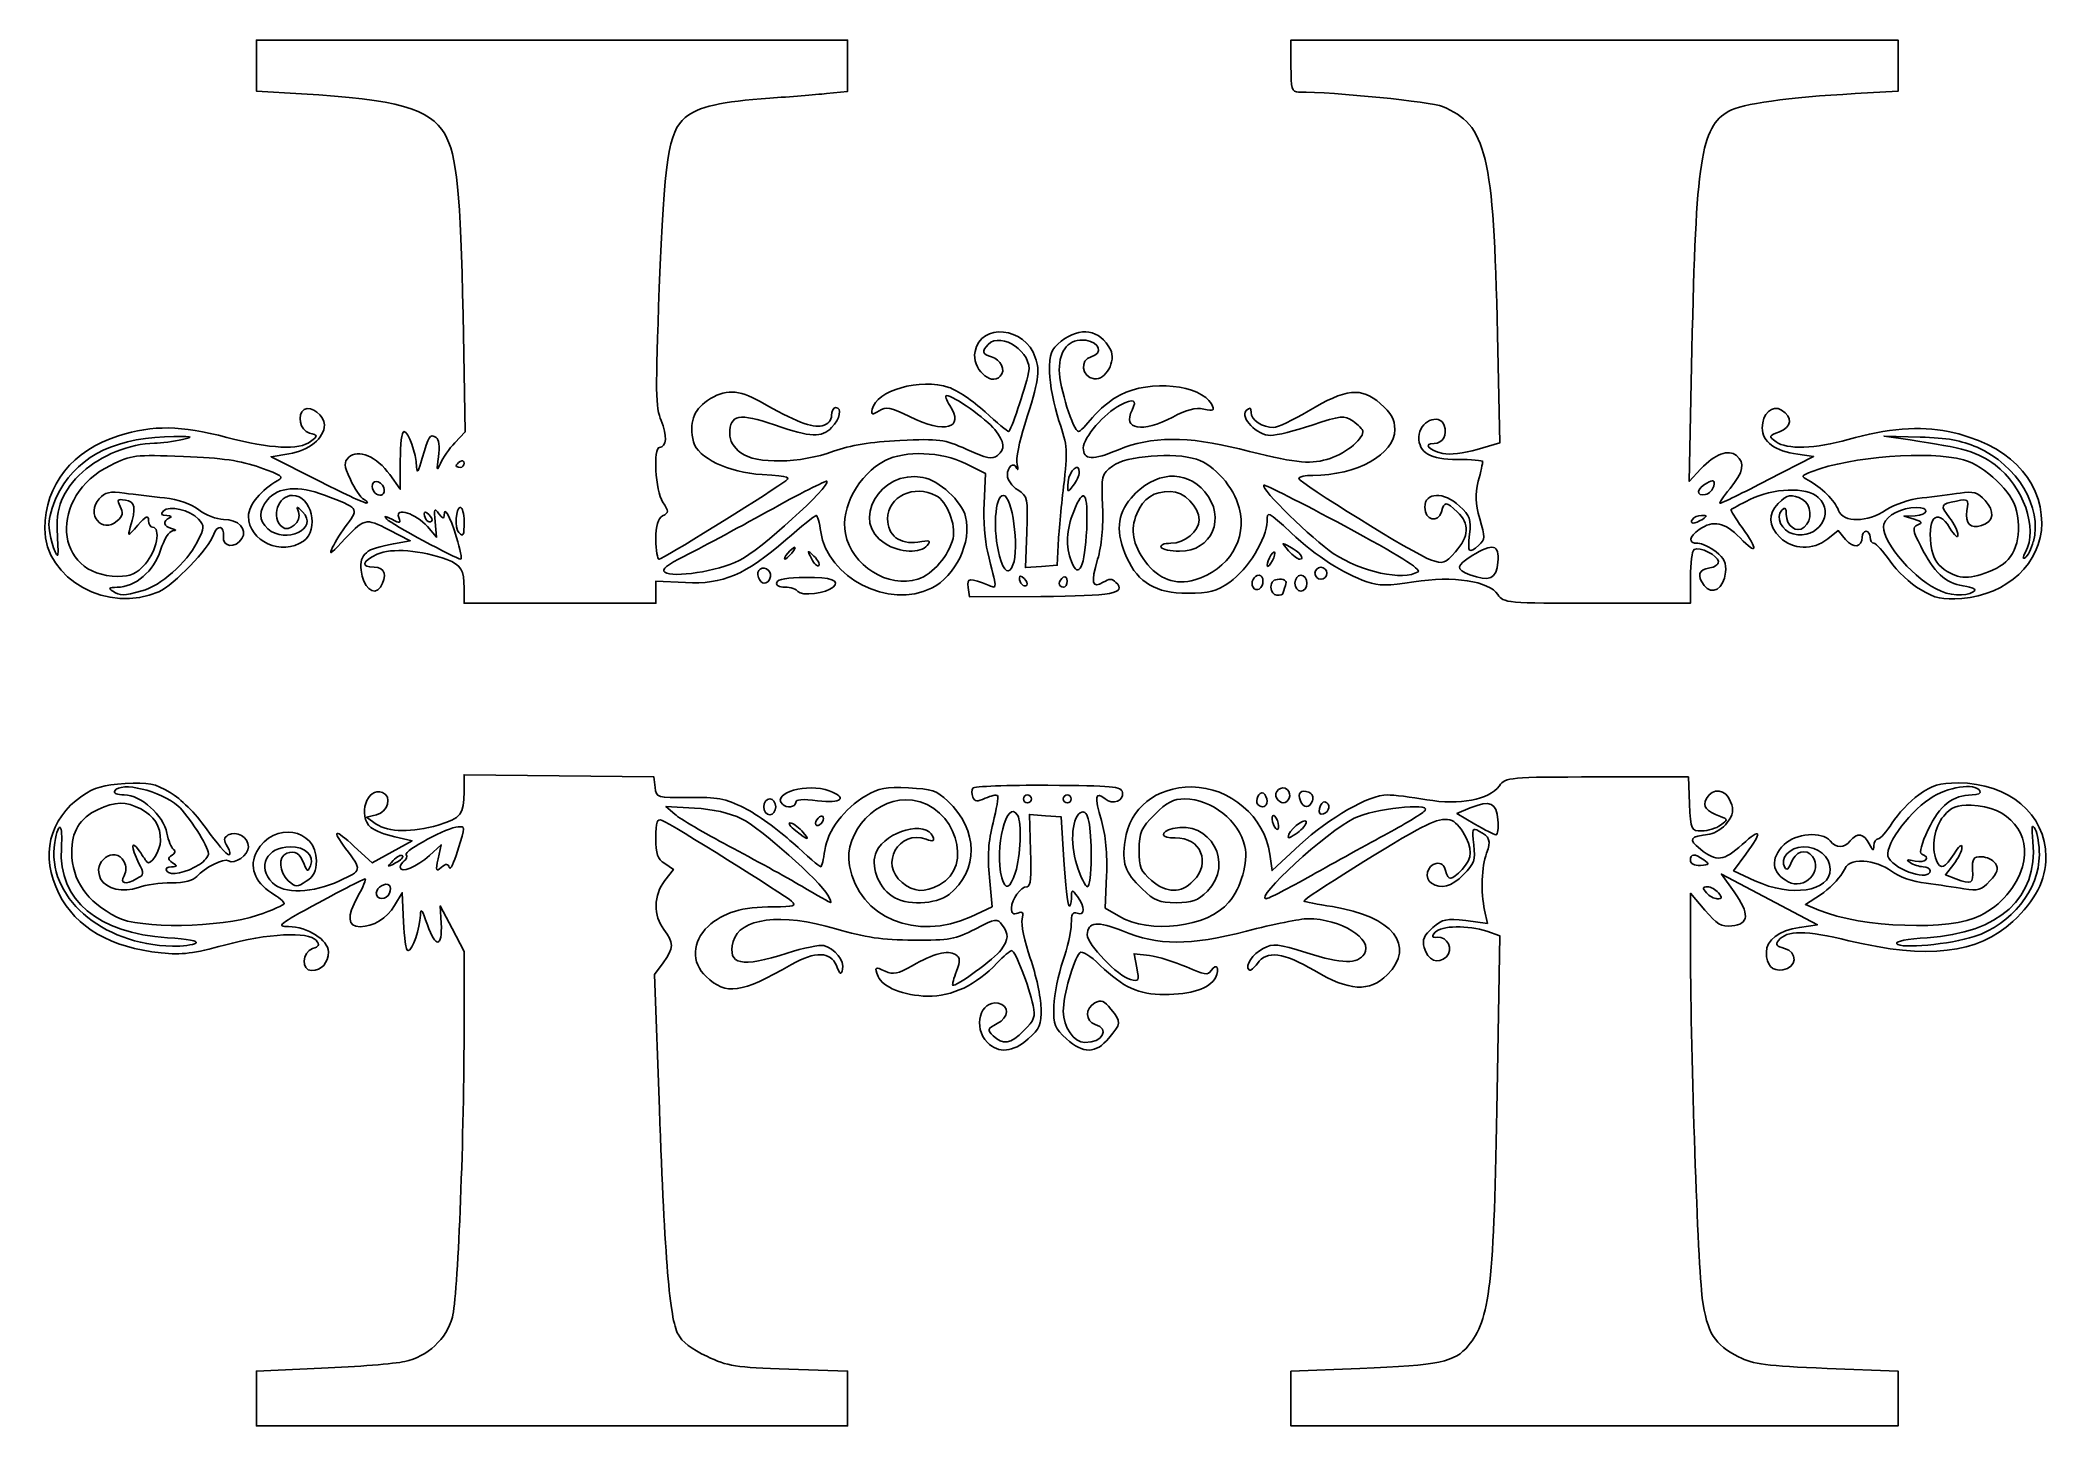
# Model space of a CAD drawing. Header units: centimetres. Extents: x -7.3 to 6, y -4.2 to 4.9.
import ezdxf

# ---------------------------------------------------------------- set-up
doc = ezdxf.new("R2010")
doc.units = ezdxf.units.CM
doc.header["$MEASUREMENT"] = 0
doc.layers.add('Layer 1', color=7, linetype='Continuous')

msp = doc.modelspace()

# ---------------------------------------------------------------- linework, layer by layer
at = {"layer": 'Layer 1'}
for points, knots in [([(-4.46177, 1.30395), (-4.46227, 1.42596), (-4.48159, 1.45819), (-4.57564, 1.49395), (-4.57564, 1.49395), (-4.73856, 1.55589), (-4.94666, 1.57214), (-5.03683, 1.52996), (-5.03683, 1.52996), (-5.13936, 1.482), (-5.14828, 1.44285), (-5.05667, 1.44285), (-5.05667, 1.44285), (-4.98627, 1.44285), (-4.9689, 1.38545), (-5.01663, 1.31056), (-5.01663, 1.31056), (-5.05807, 1.24556), (-5.13472, 1.31372), (-5.14415, 1.42396), (-5.14415, 1.42396), (-5.15345, 1.53274), (-5.11332, 1.56537), (-4.92976, 1.59825), (-4.92976, 1.59825), (-4.92976, 1.59825), (-4.81854, 1.61817), (-4.81854, 1.61817), (-4.81854, 1.61817), (-4.81854, 1.61817), (-4.95954, 1.69076), (-4.95954, 1.69076), (-4.95954, 1.69076), (-5.11731, 1.77199), (-5.12219, 1.77066), (-5.27704, 1.60387), (-5.27704, 1.60387), (-5.34739, 1.52809), (-5.35871, 1.52231), (-5.33325, 1.57514), (-5.33325, 1.57514), (-5.31572, 1.61152), (-5.27152, 1.68127), (-5.23502, 1.73014), (-5.23502, 1.73014), (-5.15848, 1.83264), (-5.16032, 1.83495), (-5.3874, 1.92123), (-5.3874, 1.92123), (-5.55829, 1.98616), (-5.69539, 1.97499), (-5.76443, 1.89051), (-5.76443, 1.89051), (-5.82389, 1.81776), (-5.82319, 1.75337), (-5.76235, 1.6983), (-5.76235, 1.6983), (-5.64475, 1.59187), (-5.42087, 1.70006), (-5.53177, 1.80973), (-5.53177, 1.80973), (-5.57177, 1.84929), (-5.5741, 1.84932), (-5.55929, 1.81006), (-5.55929, 1.81006), (-5.53571, 1.74757), (-5.61995, 1.66986), (-5.66802, 1.70976), (-5.66802, 1.70976), (-5.7444, 1.77315), (-5.6955, 1.9191), (-5.59788, 1.9191), (-5.59788, 1.9191), (-5.47309, 1.9191), (-5.41868, 1.69121), (-5.52558, 1.61633), (-5.52558, 1.61633), (-5.66925, 1.5157), (-5.89011, 1.61526), (-5.89011, 1.78066), (-5.89011, 1.78066), (-5.89011, 1.85553), (-5.80424, 1.95978), (-5.69479, 2.01779), (-5.69479, 2.01779), (-5.65265, 2.04013), (-5.67094, 2.05338), (-5.81385, 2.10402), (-5.81385, 2.10402), (-5.94309, 2.14982), (-6.06185, 2.16692), (-6.32001, 2.1769), (-6.32001, 2.1769), (-6.64624, 2.18951), (-6.66213, 2.18758), (-6.80422, 2.11806), (-6.80422, 2.11806), (-7.21799, 1.91562), (-7.18218, 1.38272), (-6.7548, 1.38272), (-6.7548, 1.38272), (-6.66803, 1.38272), (-6.63353, 1.39856), (-6.57317, 1.46612), (-6.57317, 1.46612), (-6.49992, 1.5481), (-6.46819, 1.70744), (-6.52511, 1.70744), (-6.52511, 1.70744), (-6.53966, 1.70744), (-6.55194, 1.72828), (-6.5524, 1.75374), (-6.5524, 1.75374), (-6.55305, 1.78982), (-6.56869, 1.78251), (-6.62321, 1.72067), (-6.62321, 1.72067), (-6.6908, 1.644), (-6.6925, 1.64355), (-6.67297, 1.70744), (-6.67297, 1.70744), (-6.63338, 1.83699), (-6.64099, 1.87897), (-6.70576, 1.88814), (-6.70576, 1.88814), (-6.75949, 1.89575), (-6.76382, 1.89027), (-6.73968, 1.84517), (-6.73968, 1.84517), (-6.71807, 1.8048), (-6.72258, 1.78391), (-6.76025, 1.74982), (-6.76025, 1.74982), (-6.8596, 1.65991), (-6.96948, 1.7963), (-6.8786, 1.89673), (-6.8786, 1.89673), (-6.83872, 1.94079), (-6.80991, 1.94713), (-6.71085, 1.93365), (-6.71085, 1.93365), (-6.64507, 1.92469), (-6.52632, 1.91056), (-6.44696, 1.90225), (-6.44696, 1.90225), (-6.35325, 1.89243), (-6.27354, 1.86491), (-6.21957, 1.82375), (-6.21957, 1.82375), (-6.17386, 1.78889), (-6.10035, 1.76037), (-6.05622, 1.76037), (-6.05622, 1.76037), (-5.95637, 1.76037), (-5.89447, 1.69549), (-5.93422, 1.63248), (-5.93422, 1.63248), (-5.97708, 1.56454), (-6.06346, 1.57551), (-6.05579, 1.64793), (-6.05579, 1.64793), (-6.04836, 1.71815), (-6.09608, 1.72798), (-6.12004, 1.66116), (-6.12004, 1.66116), (-6.15483, 1.56411), (-6.38104, 1.32786), (-6.48391, 1.28113), (-6.48391, 1.28113), (-6.8164, 1.13011), (-7.23983, 1.36463), (-7.23934, 1.69953), (-7.23934, 1.69953), (-7.23892, 1.98821), (-7.0545, 2.22003), (-6.75058, 2.3139), (-6.75058, 2.3139), (-6.51708, 2.38602), (-6.34308, 2.38332), (-6.03306, 2.30277), (-6.03306, 2.30277), (-5.74399, 2.22766), (-5.55361, 2.21843), (-5.47844, 2.27588), (-5.47844, 2.27588), (-5.42815, 2.31432), (-5.42832, 2.31548), (-5.48661, 2.33188), (-5.48661, 2.33188), (-5.54843, 2.34927), (-5.57146, 2.45598), (-5.52023, 2.48764), (-5.52023, 2.48764), (-5.47474, 2.51576), (-5.38739, 2.44881), (-5.38739, 2.38583), (-5.38739, 2.38583), (-5.38739, 2.29826), (-5.48925, 2.21566), (-5.62375, 2.19415), (-5.62375, 2.19415), (-5.62375, 2.19415), (-5.74045, 2.17549), (-5.74045, 2.17549), (-5.74045, 2.17549), (-5.74045, 2.17549), (-5.43824, 2.02222), (-5.43824, 2.02222), (-5.43824, 2.02222), (-5.27202, 1.93792), (-5.12412, 1.86869), (-5.10957, 1.86838), (-5.10957, 1.86838), (-5.09502, 1.86807), (-5.10189, 1.8788), (-5.12483, 1.89222), (-5.12483, 1.89222), (-5.14778, 1.90564), (-5.18851, 1.96532), (-5.21535, 2.02485), (-5.21535, 2.02485), (-5.25834, 2.12019), (-5.25951, 2.13771), (-5.22516, 2.17206), (-5.22516, 2.17206), (-5.16701, 2.23021), (-5.03848, 2.1756), (-4.95399, 2.05686), (-4.95399, 2.05686), (-4.95399, 2.05686), (-4.88467, 1.95944), (-4.88467, 1.95944), (-4.88467, 1.95944), (-4.88467, 1.95944), (-4.88467, 2.15095), (-4.88467, 2.15095), (-4.88467, 2.15095), (-4.88467, 2.25628), (-4.87393, 2.34246), (-4.8608, 2.34246), (-4.8608, 2.34246), (-4.83103, 2.34246), (-4.77963, 2.19896), (-4.77647, 2.107), (-4.77647, 2.107), (-4.7748, 2.05834), (-4.76381, 2.07566), (-4.73895, 2.1661), (-4.73895, 2.1661), (-4.69868, 2.31264), (-4.68801, 2.32839), (-4.64643, 2.3027), (-4.64643, 2.3027), (-4.62752, 2.29101), (-4.62199, 2.24334), (-4.63155, 2.17437), (-4.63155, 2.17437), (-4.64452, 2.08071), (-4.64264, 2.07433), (-4.61867, 2.13078), (-4.61867, 2.13078), (-4.60323, 2.16716), (-4.55991, 2.229), (-4.52242, 2.26821), (-4.52242, 2.26821), (-4.52242, 2.26821), (-4.45425, 2.3395), (-4.45425, 2.3395), (-4.45425, 2.3395), (-4.45425, 2.3395), (-4.46882, 3.11488), (-4.46882, 3.11488), (-4.46882, 3.11488), (-4.48385, 3.91481), (-4.51034, 4.17677), (-4.59003, 4.31358), (-4.59003, 4.31358), (-4.68804, 4.48184), (-4.90303, 4.54209), (-5.53951, 4.57963), (-5.53951, 4.57963), (-5.53951, 4.57963), (-5.83717, 4.59719), (-5.83717, 4.59719), (-5.83717, 4.59719), (-5.83717, 4.59719), (-5.83717, 4.76628), (-5.83717, 4.76628), (-5.83717, 4.76628), (-5.83717, 4.76628), (-5.83717, 4.93537), (-5.83717, 4.93537), (-5.83717, 4.93537), (-5.83717, 4.93537), (-3.87925, 4.93537), (-3.87925, 4.93537), (-3.87925, 4.93537), (-3.87925, 4.93537), (-1.92133, 4.93537), (-1.92133, 4.93537), (-1.92133, 4.93537), (-1.92133, 4.93537), (-1.92133, 4.76529), (-1.92133, 4.76529), (-1.92133, 4.76529), (-1.92133, 4.76529), (-1.92133, 4.59521), (-1.92133, 4.59521), (-1.92133, 4.59521), (-1.92133, 4.59521), (-2.06024, 4.58107), (-2.06024, 4.58107), (-2.06024, 4.58107), (-2.13664, 4.57329), (-2.3063, 4.55971), (-2.43727, 4.5509), (-2.43727, 4.5509), (-2.75427, 4.52956), (-2.91556, 4.49266), (-2.99665, 4.42291), (-2.99665, 4.42291), (-3.10915, 4.32614), (-3.13685, 4.14463), (-3.16875, 3.29495), (-3.16875, 3.29495), (-3.19489, 2.59881), (-3.19352, 2.50363), (-3.15609, 2.41456), (-3.15609, 2.41456), (-3.11511, 2.31704), (-3.12036, 2.23661), (-3.16771, 2.23661), (-3.16771, 2.23661), (-3.21083, 2.23661), (-3.19407, 1.94788), (-3.14676, 1.87567), (-3.14676, 1.87567), (-3.10496, 1.81187), (-3.10496, 1.80608), (-3.14676, 1.78268), (-3.14676, 1.78268), (-3.1792, 1.76453), (-3.19134, 1.72206), (-3.19134, 1.62675), (-3.19134, 1.62675), (-3.19134, 1.55471), (-3.18147, 1.49577), (-3.16941, 1.49577), (-3.16941, 1.49577), (-3.14972, 1.49577), (-2.49811, 1.89862), (-2.34996, 2.00238), (-2.34996, 2.00238), (-2.29255, 2.04259), (-2.29821, 2.04485), (-2.48655, 2.05694), (-2.48655, 2.05694), (-2.71336, 2.0715), (-2.91509, 2.16771), (-2.94178, 2.27406), (-2.94178, 2.27406), (-2.97261, 2.3969), (-2.9433, 2.48402), (-2.85007, 2.54664), (-2.85007, 2.54664), (-2.73429, 2.62441), (-2.64552, 2.62291), (-2.50096, 2.54076), (-2.50096, 2.54076), (-2.2673, 2.40798), (-2.15536, 2.36419), (-2.09096, 2.38035), (-2.09096, 2.38035), (-2.0504, 2.39053), (-2.02717, 2.41545), (-2.02717, 2.44877), (-2.02717, 2.44877), (-2.02717, 2.4776), (-2.01526, 2.50118), (-2.00071, 2.50118), (-2.00071, 2.50118), (-1.95604, 2.50118), (-1.97133, 2.42473), (-2.02717, 2.36889), (-2.02717, 2.36889), (-2.09686, 2.2992), (-2.15722, 2.30205), (-2.40659, 2.38679), (-2.40659, 2.38679), (-2.64012, 2.46615), (-2.70186, 2.4541), (-2.70186, 2.32917), (-2.70186, 2.32917), (-2.70186, 2.27942), (-2.67795, 2.23768), (-2.62814, 2.20049), (-2.62814, 2.20049), (-2.52723, 2.12515), (-2.23596, 2.1302), (-2.01394, 2.21115), (-2.01394, 2.21115), (-1.9037, 2.25135), (-1.76948, 2.27315), (-1.57467, 2.28251), (-1.57467, 2.28251), (-1.31048, 2.2952), (-1.2847, 2.29174), (-1.13179, 2.22312), (-1.13179, 2.22312), (-0.99881, 2.16344), (-0.96219, 2.15626), (-0.92944, 2.18343), (-0.92944, 2.18343), (-0.87498, 2.22863), (-0.87915, 2.26927), (-0.94712, 2.35568), (-0.94712, 2.35568), (-1.00286, 2.42654), (-1.22103, 2.58055), (-1.26566, 2.58055), (-1.26566, 2.58055), (-1.2777, 2.58055), (-1.2681, 2.55088), (-1.24434, 2.51461), (-1.24434, 2.51461), (-1.14422, 2.36181), (-1.27598, 2.32545), (-1.5114, 2.44092), (-1.5114, 2.44092), (-1.63764, 2.50283), (-1.66592, 2.50818), (-1.71268, 2.47898), (-1.71268, 2.47898), (-1.75996, 2.44945), (-1.76593, 2.45091), (-1.75822, 2.49013), (-1.75822, 2.49013), (-1.73388, 2.614), (-1.44046, 2.69744), (-1.25011, 2.63462), (-1.25011, 2.63462), (-1.19708, 2.61712), (-1.08959, 2.54422), (-1.01125, 2.47262), (-1.01125, 2.47262), (-0.93291, 2.40102), (-0.86252, 2.34244), (-0.85483, 2.34244), (-0.85483, 2.34244), (-0.84109, 2.34244), (-0.74852, 2.61541), (-0.72225, 2.7334), (-0.72225, 2.7334), (-0.69334, 2.86323), (-0.90152, 3.00771), (-0.99, 2.91923), (-0.99, 2.91923), (-1.03497, 2.87426), (-1.02959, 2.85337), (-0.96897, 2.83752), (-0.96897, 2.83752), (-0.90576, 2.82099), (-0.87161, 2.74658), (-0.90974, 2.70845), (-0.90974, 2.70845), (-0.97656, 2.64163), (-1.09869, 2.76043), (-1.07747, 2.87161), (-1.07747, 2.87161), (-1.04044, 3.06562), (-0.74537, 3.03667), (-0.67796, 2.83242), (-0.67796, 2.83242), (-0.64559, 2.73434), (-0.65372, 2.6831), (-0.74824, 2.38935), (-0.74824, 2.38935), (-0.78442, 2.2769), (-0.8073, 2.15784), (-0.79907, 2.12477), (-0.79907, 2.12477), (-0.79084, 2.0917), (-0.79097, 2.0796), (-0.79936, 2.09788), (-0.79936, 2.09788), (-0.82045, 2.14385), (-0.863, 2.11214), (-0.863, 2.05046), (-0.863, 2.05046), (-0.863, 2.02255), (-0.83213, 1.97949), (-0.7944, 1.95476), (-0.7944, 1.95476), (-0.72779, 1.91111), (-0.72606, 1.90299), (-0.73487, 1.67513), (-0.73487, 1.67513), (-0.73487, 1.67513), (-0.74394, 1.44045), (-0.74394, 1.44045), (-0.74394, 1.44045), (-0.74394, 1.44045), (-0.63811, 1.44827), (-0.63811, 1.44827), (-0.63811, 1.44827), (-0.63811, 1.44827), (-0.53228, 1.45609), (-0.53228, 1.45609), (-0.53228, 1.45609), (-0.53228, 1.45609), (-0.5265, 1.58838), (-0.5265, 1.58838), (-0.5265, 1.58838), (-0.52332, 1.66114), (-0.5072, 1.83595), (-0.49067, 1.97685), (-0.49067, 1.97685), (-0.46243, 2.21759), (-0.46427, 2.2439), (-0.52116, 2.41341), (-0.52116, 2.41341), (-0.55446, 2.51262), (-0.58249, 2.65741), (-0.58344, 2.73517), (-0.58344, 2.73517), (-0.58499, 2.86149), (-0.57673, 2.88331), (-0.5058, 2.94009), (-0.5058, 2.94009), (-0.38066, 3.04028), (-0.25062, 3.01851), (-0.18068, 2.88566), (-0.18068, 2.88566), (-0.14013, 2.80863), (-0.21167, 2.68037), (-0.28905, 2.69138), (-0.28905, 2.69138), (-0.37043, 2.70296), (-0.38539, 2.81708), (-0.30818, 2.83728), (-0.30818, 2.83728), (-0.22707, 2.85849), (-0.25178, 2.93588), (-0.34301, 2.94636), (-0.34301, 2.94636), (-0.45445, 2.95916), (-0.51904, 2.88691), (-0.51904, 2.74945), (-0.51904, 2.74945), (-0.51904, 2.63739), (-0.42659, 2.34245), (-0.39146, 2.34245), (-0.39146, 2.34245), (-0.38159, 2.34245), (-0.34024, 2.38415), (-0.29958, 2.43512), (-0.29958, 2.43512), (-0.25891, 2.48609), (-0.17557, 2.5538), (-0.11437, 2.5856), (-0.11437, 2.5856), (0.08021, 2.68671), (0.41967, 2.65231), (0.48804, 2.52456), (0.48804, 2.52456), (0.51124, 2.48122), (0.50566, 2.4775), (0.43775, 2.49108), (0.43775, 2.49108), (0.38421, 2.50179), (0.32275, 2.4858), (0.23226, 2.43763), (0.23226, 2.43763), (0.03248, 2.33128), (-0.10359, 2.35451), (-0.03706, 2.48362), (-0.03706, 2.48362), (-0.00125, 2.55312), (-0.02632, 2.56399), (-0.11577, 2.51773), (-0.11577, 2.51773), (-0.21915, 2.46427), (-0.36028, 2.301), (-0.36028, 2.23486), (-0.36028, 2.23486), (-0.36028, 2.15194), (-0.29992, 2.14856), (-0.12605, 2.22174), (-0.12605, 2.22174), (0.08615, 2.31105), (0.33556, 2.3126), (0.67482, 2.22671), (0.67482, 2.22671), (1.03937, 2.13441), (1.12899, 2.12366), (1.25374, 2.15726), (1.25374, 2.15726), (1.36259, 2.18657), (1.4918, 2.2861), (1.4918, 2.34064), (1.4918, 2.34064), (1.4918, 2.35552), (1.46243, 2.38693), (1.42653, 2.41045), (1.42653, 2.41045), (1.36525, 2.4506), (1.34868, 2.44902), (1.15524, 2.3846), (1.15524, 2.3846), (1.04193, 2.34686), (0.91859, 2.31599), (0.88116, 2.31599), (0.88116, 2.31599), (0.79207, 2.31599), (0.67463, 2.43545), (0.71956, 2.48038), (0.71956, 2.48038), (0.74379, 2.50461), (0.75096, 2.50172), (0.75096, 2.46773), (0.75096, 2.46773), (0.75096, 2.41935), (0.82694, 2.3689), (0.89982, 2.3689), (0.89982, 2.3689), (0.9254, 2.3689), (1.02869, 2.41783), (1.12936, 2.47764), (1.12936, 2.47764), (1.38095, 2.62711), (1.4815, 2.63768), (1.60662, 2.52782), (1.60662, 2.52782), (1.68162, 2.46196), (1.70346, 2.42296), (1.70346, 2.35485), (1.70346, 2.35485), (1.70346, 2.19261), (1.45045, 2.05139), (1.15976, 2.05139), (1.15976, 2.05139), (1.10954, 2.05139), (1.06846, 2.04234), (1.06846, 2.03127), (1.06846, 2.03127), (1.06846, 2.00251), (1.83397, 1.52931), (1.94067, 1.49212), (1.94067, 1.49212), (2.02468, 1.46283), (2.03403, 1.46584), (2.10473, 1.54498), (2.10473, 1.54498), (2.19569, 1.64679), (2.20013, 1.73194), (2.11847, 1.80866), (2.11847, 1.80866), (2.04259, 1.87995), (2.03079, 1.8802), (2.01269, 1.81097), (2.01269, 1.81097), (1.99184, 1.73122), (1.9019, 1.75486), (1.9019, 1.84009), (1.9019, 1.84009), (1.9019, 1.9413), (2.02959, 1.9459), (2.13221, 1.84839), (2.13221, 1.84839), (2.20116, 1.78287), (2.2094, 1.75961), (2.19858, 1.66113), (2.19858, 1.66113), (2.18503, 1.53789), (2.19305, 1.5286), (2.26038, 1.58954), (2.26038, 1.58954), (2.30172, 1.62695), (2.30223, 1.64162), (2.26647, 1.76363), (2.26647, 1.76363), (2.23566, 1.86875), (2.23355, 1.92123), (2.25648, 2.0123), (2.25648, 2.0123), (2.27247, 2.07579), (2.28555, 2.13437), (2.28555, 2.14248), (2.28555, 2.14248), (2.28555, 2.15059), (2.21, 2.15722), (2.11767, 2.15722), (2.11767, 2.15722), (1.93755, 2.15722), (1.86222, 2.20114), (1.86222, 2.30615), (1.86222, 2.30615), (1.86222, 2.40726), (1.99747, 2.4683), (2.03054, 2.38212), (2.03054, 2.38212), (2.05387, 2.32133), (2.02114, 2.26306), (1.96366, 2.26306), (1.96366, 2.26306), (1.88891, 2.26306), (1.92856, 2.21721), (2.02083, 2.19694), (2.02083, 2.19694), (2.0669, 2.18682), (2.16147, 2.1977), (2.24919, 2.2232), (2.24919, 2.2232), (2.24919, 2.2232), (2.39892, 2.26673), (2.39892, 2.26673), (2.39892, 2.26673), (2.39892, 2.26673), (2.38354, 2.98588), (2.38354, 2.98588), (2.38354, 2.98588), (2.35795, 4.18206), (2.31173, 4.37347), (2.01891, 4.49582), (2.01891, 4.49582), (1.94416, 4.52705), (1.30291, 4.59139), (1.06635, 4.59139), (1.06635, 4.59139), (1.02145, 4.59139), (1.01554, 4.6114), (1.01554, 4.76337), (1.01554, 4.76337), (1.01554, 4.76337), (1.01554, 4.93535), (1.01554, 4.93535), (1.01554, 4.93535), (1.01554, 4.93535), (3.02637, 4.93535), (3.02637, 4.93535), (3.02637, 4.93535), (3.02637, 4.93535), (5.0372, 4.93535), (5.0372, 4.93535), (5.0372, 4.93535), (5.0372, 4.93535), (5.0372, 4.76592), (5.0372, 4.76592), (5.0372, 4.76592), (5.0372, 4.76592), (5.0372, 4.59649), (5.0372, 4.59649), (5.0372, 4.59649), (5.0372, 4.59649), (4.75277, 4.58083), (4.75277, 4.58083), (4.75277, 4.58083), (4.30806, 4.55634), (3.99934, 4.51341), (3.91544, 4.46438), (3.91544, 4.46438), (3.73022, 4.35615), (3.69809, 4.14796), (3.67164, 2.88484), (3.67164, 2.88484), (3.67164, 2.88484), (3.65336, 2.01171), (3.65336, 2.01171), (3.65336, 2.01171), (3.65336, 2.01171), (3.73065, 2.09399), (3.73065, 2.09399), (3.73065, 2.09399), (3.8236, 2.19293), (3.91374, 2.22676), (3.9669, 2.18264), (3.9669, 2.18264), (4.02539, 2.13409), (4.01342, 2.07329), (3.92402, 1.96483), (3.92402, 1.96483), (3.8793, 1.91058), (3.84965, 1.8662), (3.85812, 1.8662), (3.85812, 1.8662), (3.86659, 1.8662), (4.00937, 1.9362), (4.17542, 2.02175), (4.17542, 2.02175), (4.17542, 2.02175), (4.47732, 2.1773), (4.47732, 2.1773), (4.47732, 2.1773), (4.47732, 2.1773), (4.37261, 2.19135), (4.37261, 2.19135), (4.37261, 2.19135), (4.22238, 2.2115), (4.13762, 2.27459), (4.13762, 2.36628), (4.13762, 2.36628), (4.13762, 2.46199), (4.20365, 2.52256), (4.26551, 2.4836), (4.26551, 2.4836), (4.33984, 2.4368), (4.33369, 2.37174), (4.25199, 2.34055), (4.25199, 2.34055), (4.17997, 2.31305), (4.17914, 2.31069), (4.22866, 2.27433), (4.22866, 2.27433), (4.30068, 2.22145), (4.48922, 2.22741), (4.7061, 2.28943), (4.7061, 2.28943), (4.96521, 2.36353), (5.18249, 2.38091), (5.36881, 2.34246), (5.36881, 2.34246), (5.75537, 2.26267), (5.98832, 2.03398), (5.98868, 1.73391), (5.98868, 1.73391), (5.989, 1.47458), (5.75857, 1.25788), (5.45949, 1.23625), (5.45949, 1.23625), (5.32685, 1.22666), (5.28615, 1.23533), (5.18457, 1.29486), (5.18457, 1.29486), (5.11899, 1.33329), (5.02867, 1.41803), (4.98385, 1.48318), (4.98385, 1.48318), (4.93903, 1.54832), (4.89103, 1.60162), (4.87717, 1.60162), (4.87717, 1.60162), (4.86332, 1.60162), (4.85198, 1.61948), (4.85198, 1.64131), (4.85198, 1.64131), (4.85198, 1.66314), (4.84007, 1.681), (4.82552, 1.681), (4.82552, 1.681), (4.81097, 1.681), (4.79906, 1.66384), (4.79906, 1.64287), (4.79906, 1.64287), (4.79906, 1.57419), (4.73896, 1.56504), (4.68944, 1.62618), (4.68944, 1.62618), (4.68944, 1.62618), (4.64131, 1.68562), (4.64131, 1.68562), (4.64131, 1.68562), (4.64131, 1.68562), (4.5711, 1.63039), (4.5711, 1.63039), (4.5711, 1.63039), (4.47381, 1.55387), (4.33751, 1.55806), (4.25547, 1.6401), (4.25547, 1.6401), (4.17673, 1.71884), (4.17266, 1.79541), (4.24344, 1.8662), (4.24344, 1.8662), (4.30346, 1.92622), (4.33123, 1.93064), (4.40393, 1.89173), (4.40393, 1.89173), (4.46479, 1.85916), (4.47135, 1.75387), (4.41542, 1.70745), (4.41542, 1.70745), (4.36431, 1.66503), (4.29636, 1.7152), (4.29636, 1.79536), (4.29636, 1.79536), (4.29636, 1.83532), (4.28842, 1.84239), (4.26727, 1.82124), (4.26727, 1.82124), (4.22179, 1.77576), (4.26619, 1.68293), (4.34259, 1.66376), (4.34259, 1.66376), (4.50364, 1.62334), (4.62447, 1.80051), (4.50784, 1.90606), (4.50784, 1.90606), (4.43058, 1.97598), (4.20798, 1.96884), (4.05469, 1.89151), (4.05469, 1.89151), (3.99116, 1.85946), (3.93532, 1.82985), (3.93061, 1.82572), (3.93061, 1.82572), (3.9259, 1.82159), (3.95864, 1.76769), (4.00337, 1.70594), (4.00337, 1.70594), (4.11291, 1.55473), (4.10626, 1.51837), (3.99082, 1.63724), (3.99082, 1.63724), (3.88902, 1.74206), (3.81289, 1.75766), (3.72017, 1.69272), (3.72017, 1.69272), (3.64845, 1.64249), (3.64421, 1.60162), (3.71071, 1.60162), (3.71071, 1.60162), (3.73785, 1.60162), (3.79208, 1.57643), (3.83122, 1.54564), (3.83122, 1.54564), (3.8855, 1.50294), (3.90047, 1.47063), (3.89432, 1.4094), (3.89432, 1.4094), (3.88337, 1.30035), (3.8044, 1.25224), (3.75206, 1.32273), (3.75206, 1.32273), (3.70332, 1.38838), (3.71582, 1.4273), (3.78911, 1.43809), (3.78911, 1.43809), (3.82071, 1.44274), (3.84657, 1.46166), (3.84657, 1.48015), (3.84657, 1.48015), (3.84657, 1.51979), (3.72125, 1.58259), (3.68584, 1.56071), (3.68584, 1.56071), (3.67238, 1.55239), (3.66136, 1.4689), (3.66136, 1.37517), (3.66136, 1.37517), (3.66136, 1.37517), (3.66136, 1.20475), (3.66136, 1.20475), (3.66136, 1.20475), (3.66136, 1.20475), (3.04282, 1.20475), (3.04282, 1.20475), (3.04282, 1.20475), (2.44006, 1.20475), (2.42332, 1.20619), (2.38667, 1.26139), (2.38667, 1.26139), (2.32682, 1.35153), (2.08972, 1.38762), (1.82944, 1.3462), (1.82944, 1.3462), (1.65719, 1.31879), (1.60038, 1.31901), (1.51799, 1.34739), (1.51799, 1.34739), (1.35784, 1.40257), (1.18845, 1.51193), (1.01636, 1.67125), (1.01636, 1.67125), (0.86121, 1.81489), (0.85678, 1.81699), (0.85678, 1.74696), (0.85678, 1.74696), (0.85678, 1.6357), (0.72888, 1.42666), (0.6107, 1.34475), (0.6107, 1.34475), (0.52041, 1.28218), (0.4775, 1.27089), (0.32988, 1.27089), (0.32988, 1.27089), (0.11966, 1.27089), (0.00454, 1.33839), (-0.07176, 1.5064), (-0.07176, 1.5064), (-0.14636, 1.67066), (-0.13735, 1.79416), (-0.04292, 1.90171), (-0.04292, 1.90171), (0.11163, 2.07774), (0.31692, 2.09496), (0.44509, 1.94265), (0.44509, 1.94265), (0.58851, 1.7722), (0.49342, 1.5487), (0.27747, 1.5487), (0.27747, 1.5487), (0.21946, 1.5487), (0.16464, 1.56061), (0.15564, 1.57516), (0.15564, 1.57516), (0.1461, 1.5906), (0.173, 1.60162), (0.22022, 1.60162), (0.22022, 1.60162), (0.3111, 1.60162), (0.40699, 1.68129), (0.40699, 1.7568), (0.40699, 1.7568), (0.40699, 1.84368), (0.30504, 1.94558), (0.21812, 1.94558), (0.21812, 1.94558), (0.10443, 1.94558), (0.03752, 1.9014), (-0.0058, 1.79771), (-0.0058, 1.79771), (-0.05069, 1.69028), (-0.03329, 1.59408), (0.05167, 1.47983), (0.05167, 1.47983), (0.13869, 1.36281), (0.25092, 1.32154), (0.37832, 1.35972), (0.37832, 1.35972), (0.60369, 1.42724), (0.72831, 1.62905), (0.67255, 1.83615), (0.67255, 1.83615), (0.63472, 1.97665), (0.51015, 2.11885), (0.39024, 2.15842), (0.39024, 2.15842), (0.24337, 2.20689), (-0.07782, 2.18108), (-0.16713, 2.11362), (-0.16713, 2.11362), (-0.23899, 2.05934), (-0.24097, 2.05125), (-0.23266, 1.846), (-0.23266, 1.846), (-0.22708, 1.70813), (-0.23845, 1.58601), (-0.26528, 1.49566), (-0.26528, 1.49566), (-0.31188, 1.33875), (-0.30155, 1.29725), (-0.22744, 1.34353), (-0.22744, 1.34353), (-0.18754, 1.36845), (-0.16934, 1.36833), (-0.144, 1.34299), (-0.144, 1.34299), (-0.07107, 1.27006), (-0.16672, 1.25213), (-0.64221, 1.24959), (-0.64221, 1.24959), (-0.64221, 1.24959), (-1.11436, 1.24707), (-1.11436, 1.24707), (-1.11436, 1.24707), (-1.11436, 1.24707), (-1.1233, 1.30898), (-1.1233, 1.30898), (-1.1233, 1.30898), (-1.13257, 1.37317), (-1.11316, 1.37506), (-0.98477, 1.32248), (-0.98477, 1.32248), (-0.93004, 1.30007), (-0.92954, 1.28943), (-0.99546, 1.54871), (-0.99546, 1.54871), (-1.01211, 1.61419), (-1.02186, 1.75707), (-1.01713, 1.86621), (-1.01713, 1.86621), (-1.01713, 1.86621), (-1.00853, 2.06465), (-1.00853, 2.06465), (-1.00853, 2.06465), (-1.00853, 2.06465), (-1.14082, 2.13061), (-1.14082, 2.13061), (-1.14082, 2.13061), (-1.29883, 2.20939), (-1.54205, 2.218), (-1.67345, 2.14945), (-1.67345, 2.14945), (-1.84859, 2.05809), (-1.96817, 1.83757), (-1.93589, 1.66548), (-1.93589, 1.66548), (-1.89625, 1.45418), (-1.65081, 1.29997), (-1.45631, 1.36416), (-1.45631, 1.36416), (-1.35662, 1.39706), (-1.25017, 1.52051), (-1.22323, 1.63447), (-1.22323, 1.63447), (-1.20193, 1.72456), (-1.26288, 1.87824), (-1.33529, 1.91699), (-1.33529, 1.91699), (-1.48052, 1.99472), (-1.65677, 1.9111), (-1.65677, 1.76447), (-1.65677, 1.76447), (-1.65677, 1.65439), (-1.57454, 1.59086), (-1.45678, 1.60997), (-1.45678, 1.60997), (-1.37554, 1.62315), (-1.36614, 1.61976), (-1.39328, 1.58707), (-1.39328, 1.58707), (-1.43777, 1.53346), (-1.57508, 1.53941), (-1.67312, 1.5992), (-1.67312, 1.5992), (-1.90813, 1.74251), (-1.70898, 2.09191), (-1.42287, 2.03824), (-1.42287, 2.03824), (-1.31467, 2.01794), (-1.16533, 1.88061), (-1.13949, 1.77763), (-1.13949, 1.77763), (-1.09751, 1.61037), (-1.20554, 1.38476), (-1.36627, 1.304), (-1.36627, 1.304), (-1.64619, 1.16336), (-2.05811, 1.37356), (-2.09893, 1.67787), (-2.09893, 1.67787), (-2.10697, 1.7378), (-2.12091, 1.78643), (-2.1299, 1.78595), (-2.1299, 1.78595), (-2.1389, 1.78547), (-2.2296, 1.71259), (-2.33147, 1.62399), (-2.33147, 1.62399), (-2.59765, 1.39249), (-2.74701, 1.32885), (-2.9948, 1.34137), (-2.9948, 1.34137), (-2.9948, 1.34137), (-3.19136, 1.3513), (-3.19136, 1.3513), (-3.19136, 1.3513), (-3.19136, 1.3513), (-3.19136, 1.27803), (-3.19136, 1.27803), (-3.19136, 1.27803), (-3.19136, 1.27803), (-3.19136, 1.20476), (-3.19136, 1.20476), (-3.19136, 1.20476), (-3.19136, 1.20476), (-3.82636, 1.20476), (-3.82636, 1.20476), (-3.82636, 1.20476), (-3.82636, 1.20476), (-4.46136, 1.20476), (-4.46136, 1.20476), (-4.46136, 1.20476), (-4.46136, 1.20476), (-4.46176, 1.30398), (-4.46176, 1.30398), (-4.46176, 1.30398), (-4.46176, 1.30398), (-4.46177, 1.30395), (-4.46177, 1.30395)], [0, 0, 0, 0, 0.00337838, 0.00337838, 0.00337838, 0.00337838, 0.00675676, 0.00675676, 0.00675676, 0.00675676, 0.01013514, 0.01013514, 0.01013514, 0.01013514, 0.01351351, 0.01351351, 0.01351351, 0.01351351, 0.01689189, 0.01689189, 0.01689189, 0.01689189, 0.02027027, 0.02027027, 0.02027027, 0.02027027, 0.02364865, 0.02364865, 0.02364865, 0.02364865, 0.02702703, 0.02702703, 0.02702703, 0.02702703, 0.03040541, 0.03040541, 0.03040541, 0.03040541, 0.03378378, 0.03378378, 0.03378378, 0.03378378, 0.03716216, 0.03716216, 0.03716216, 0.03716216, 0.04054054, 0.04054054, 0.04054054, 0.04054054, 0.04391892, 0.04391892, 0.04391892, 0.04391892, 0.0472973, 0.0472973, 0.0472973, 0.0472973, 0.05067568, 0.05067568, 0.05067568, 0.05067568, 0.05405405, 0.05405405, 0.05405405, 0.05405405, 0.05743243, 0.05743243, 0.05743243, 0.05743243, 0.06081081, 0.06081081, 0.06081081, 0.06081081, 0.06418919, 0.06418919, 0.06418919, 0.06418919, 0.06756757, 0.06756757, 0.06756757, 0.06756757, 0.07094595, 0.07094595, 0.07094595, 0.07094595, 0.07432432, 0.07432432, 0.07432432, 0.07432432, 0.0777027, 0.0777027, 0.0777027, 0.0777027, 0.08108108, 0.08108108, 0.08108108, 0.08108108, 0.08445946, 0.08445946, 0.08445946, 0.08445946, 0.08783784, 0.08783784, 0.08783784, 0.08783784, 0.09121622, 0.09121622, 0.09121622, 0.09121622, 0.09459459, 0.09459459, 0.09459459, 0.09459459, 0.09797297, 0.09797297, 0.09797297, 0.09797297, 0.10135135, 0.10135135, 0.10135135, 0.10135135, 0.10472973, 0.10472973, 0.10472973, 0.10472973, 0.10810811, 0.10810811, 0.10810811, 0.10810811, 0.11148649, 0.11148649, 0.11148649, 0.11148649, 0.11486486, 0.11486486, 0.11486486, 0.11486486, 0.11824324, 0.11824324, 0.11824324, 0.11824324, 0.12162162, 0.12162162, 0.12162162, 0.12162162, 0.125, 0.125, 0.125, 0.125, 0.12837838, 0.12837838, 0.12837838, 0.12837838, 0.13175676, 0.13175676, 0.13175676, 0.13175676, 0.13513514, 0.13513514, 0.13513514, 0.13513514, 0.13851351, 0.13851351, 0.13851351, 0.13851351, 0.14189189, 0.14189189, 0.14189189, 0.14189189, 0.14527027, 0.14527027, 0.14527027, 0.14527027, 0.14864865, 0.14864865, 0.14864865, 0.14864865, 0.15202703, 0.15202703, 0.15202703, 0.15202703, 0.15540541, 0.15540541, 0.15540541, 0.15540541, 0.15878378, 0.15878378, 0.15878378, 0.15878378, 0.16216216, 0.16216216, 0.16216216, 0.16216216, 0.16554054, 0.16554054, 0.16554054, 0.16554054, 0.16891892, 0.16891892, 0.16891892, 0.16891892, 0.1722973, 0.1722973, 0.1722973, 0.1722973, 0.17567568, 0.17567568, 0.17567568, 0.17567568, 0.17905405, 0.17905405, 0.17905405, 0.17905405, 0.18243243, 0.18243243, 0.18243243, 0.18243243, 0.18581081, 0.18581081, 0.18581081, 0.18581081, 0.18918919, 0.18918919, 0.18918919, 0.18918919, 0.19256757, 0.19256757, 0.19256757, 0.19256757, 0.19594595, 0.19594595, 0.19594595, 0.19594595, 0.19932432, 0.19932432, 0.19932432, 0.19932432, 0.2027027, 0.2027027, 0.2027027, 0.2027027, 0.20608108, 0.20608108, 0.20608108, 0.20608108, 0.20945946, 0.20945946, 0.20945946, 0.20945946, 0.21283784, 0.21283784, 0.21283784, 0.21283784, 0.21621622, 0.21621622, 0.21621622, 0.21621622, 0.21959459, 0.21959459, 0.21959459, 0.21959459, 0.22297297, 0.22297297, 0.22297297, 0.22297297, 0.22635135, 0.22635135, 0.22635135, 0.22635135, 0.22972973, 0.22972973, 0.22972973, 0.22972973, 0.23310811, 0.23310811, 0.23310811, 0.23310811, 0.23648649, 0.23648649, 0.23648649, 0.23648649, 0.23986486, 0.23986486, 0.23986486, 0.23986486, 0.24324324, 0.24324324, 0.24324324, 0.24324324, 0.24662162, 0.24662162, 0.24662162, 0.24662162, 0.25, 0.25, 0.25, 0.25, 0.25337838, 0.25337838, 0.25337838, 0.25337838, 0.25675676, 0.25675676, 0.25675676, 0.25675676, 0.26013514, 0.26013514, 0.26013514, 0.26013514, 0.26351351, 0.26351351, 0.26351351, 0.26351351, 0.26689189, 0.26689189, 0.26689189, 0.26689189, 0.27027027, 0.27027027, 0.27027027, 0.27027027, 0.27364865, 0.27364865, 0.27364865, 0.27364865, 0.27702703, 0.27702703, 0.27702703, 0.27702703, 0.28040541, 0.28040541, 0.28040541, 0.28040541, 0.28378378, 0.28378378, 0.28378378, 0.28378378, 0.28716216, 0.28716216, 0.28716216, 0.28716216, 0.29054054, 0.29054054, 0.29054054, 0.29054054, 0.29391892, 0.29391892, 0.29391892, 0.29391892, 0.2972973, 0.2972973, 0.2972973, 0.2972973, 0.30067568, 0.30067568, 0.30067568, 0.30067568, 0.30405405, 0.30405405, 0.30405405, 0.30405405, 0.30743243, 0.30743243, 0.30743243, 0.30743243, 0.31081081, 0.31081081, 0.31081081, 0.31081081, 0.31418919, 0.31418919, 0.31418919, 0.31418919, 0.31756757, 0.31756757, 0.31756757, 0.31756757, 0.32094595, 0.32094595, 0.32094595, 0.32094595, 0.32432432, 0.32432432, 0.32432432, 0.32432432, 0.3277027, 0.3277027, 0.3277027, 0.3277027, 0.33108108, 0.33108108, 0.33108108, 0.33108108, 0.33445946, 0.33445946, 0.33445946, 0.33445946, 0.33783784, 0.33783784, 0.33783784, 0.33783784, 0.34121622, 0.34121622, 0.34121622, 0.34121622, 0.34459459, 0.34459459, 0.34459459, 0.34459459, 0.34797297, 0.34797297, 0.34797297, 0.34797297, 0.35135135, 0.35135135, 0.35135135, 0.35135135, 0.35472973, 0.35472973, 0.35472973, 0.35472973, 0.35810811, 0.35810811, 0.35810811, 0.35810811, 0.36148649, 0.36148649, 0.36148649, 0.36148649, 0.36486486, 0.36486486, 0.36486486, 0.36486486, 0.36824324, 0.36824324, 0.36824324, 0.36824324, 0.37162162, 0.37162162, 0.37162162, 0.37162162, 0.375, 0.375, 0.375, 0.375, 0.37837838, 0.37837838, 0.37837838, 0.37837838, 0.38175676, 0.38175676, 0.38175676, 0.38175676, 0.38513514, 0.38513514, 0.38513514, 0.38513514, 0.38851351, 0.38851351, 0.38851351, 0.38851351, 0.39189189, 0.39189189, 0.39189189, 0.39189189, 0.39527027, 0.39527027, 0.39527027, 0.39527027, 0.39864865, 0.39864865, 0.39864865, 0.39864865, 0.40202703, 0.40202703, 0.40202703, 0.40202703, 0.40540541, 0.40540541, 0.40540541, 0.40540541, 0.40878378, 0.40878378, 0.40878378, 0.40878378, 0.41216216, 0.41216216, 0.41216216, 0.41216216, 0.41554054, 0.41554054, 0.41554054, 0.41554054, 0.41891892, 0.41891892, 0.41891892, 0.41891892, 0.4222973, 0.4222973, 0.4222973, 0.4222973, 0.42567568, 0.42567568, 0.42567568, 0.42567568, 0.42905405, 0.42905405, 0.42905405, 0.42905405, 0.43243243, 0.43243243, 0.43243243, 0.43243243, 0.43581081, 0.43581081, 0.43581081, 0.43581081, 0.43918919, 0.43918919, 0.43918919, 0.43918919, 0.44256757, 0.44256757, 0.44256757, 0.44256757, 0.44594595, 0.44594595, 0.44594595, 0.44594595, 0.44932432, 0.44932432, 0.44932432, 0.44932432, 0.4527027, 0.4527027, 0.4527027, 0.4527027, 0.45608108, 0.45608108, 0.45608108, 0.45608108, 0.45945946, 0.45945946, 0.45945946, 0.45945946, 0.46283784, 0.46283784, 0.46283784, 0.46283784, 0.46621622, 0.46621622, 0.46621622, 0.46621622, 0.46959459, 0.46959459, 0.46959459, 0.46959459, 0.47297297, 0.47297297, 0.47297297, 0.47297297, 0.47635135, 0.47635135, 0.47635135, 0.47635135, 0.47972973, 0.47972973, 0.47972973, 0.47972973, 0.48310811, 0.48310811, 0.48310811, 0.48310811, 0.48648649, 0.48648649, 0.48648649, 0.48648649, 0.48986486, 0.48986486, 0.48986486, 0.48986486, 0.49324324, 0.49324324, 0.49324324, 0.49324324, 0.49662162, 0.49662162, 0.49662162, 0.49662162, 0.5, 0.5, 0.5, 0.5, 0.50337838, 0.50337838, 0.50337838, 0.50337838, 0.50675676, 0.50675676, 0.50675676, 0.50675676, 0.51013514, 0.51013514, 0.51013514, 0.51013514, 0.51351351, 0.51351351, 0.51351351, 0.51351351, 0.51689189, 0.51689189, 0.51689189, 0.51689189, 0.52027027, 0.52027027, 0.52027027, 0.52027027, 0.52364865, 0.52364865, 0.52364865, 0.52364865, 0.52702703, 0.52702703, 0.52702703, 0.52702703, 0.53040541, 0.53040541, 0.53040541, 0.53040541, 0.53378378, 0.53378378, 0.53378378, 0.53378378, 0.53716216, 0.53716216, 0.53716216, 0.53716216, 0.54054054, 0.54054054, 0.54054054, 0.54054054, 0.54391892, 0.54391892, 0.54391892, 0.54391892, 0.5472973, 0.5472973, 0.5472973, 0.5472973, 0.55067568, 0.55067568, 0.55067568, 0.55067568, 0.55405405, 0.55405405, 0.55405405, 0.55405405, 0.55743243, 0.55743243, 0.55743243, 0.55743243, 0.56081081, 0.56081081, 0.56081081, 0.56081081, 0.56418919, 0.56418919, 0.56418919, 0.56418919, 0.56756757, 0.56756757, 0.56756757, 0.56756757, 0.57094595, 0.57094595, 0.57094595, 0.57094595, 0.57432432, 0.57432432, 0.57432432, 0.57432432, 0.5777027, 0.5777027, 0.5777027, 0.5777027, 0.58108108, 0.58108108, 0.58108108, 0.58108108, 0.58445946, 0.58445946, 0.58445946, 0.58445946, 0.58783784, 0.58783784, 0.58783784, 0.58783784, 0.59121622, 0.59121622, 0.59121622, 0.59121622, 0.59459459, 0.59459459, 0.59459459, 0.59459459, 0.59797297, 0.59797297, 0.59797297, 0.59797297, 0.60135135, 0.60135135, 0.60135135, 0.60135135, 0.60472973, 0.60472973, 0.60472973, 0.60472973, 0.60810811, 0.60810811, 0.60810811, 0.60810811, 0.61148649, 0.61148649, 0.61148649, 0.61148649, 0.61486486, 0.61486486, 0.61486486, 0.61486486, 0.61824324, 0.61824324, 0.61824324, 0.61824324, 0.62162162, 0.62162162, 0.62162162, 0.62162162, 0.625, 0.625, 0.625, 0.625, 0.62837838, 0.62837838, 0.62837838, 0.62837838, 0.63175676, 0.63175676, 0.63175676, 0.63175676, 0.63513514, 0.63513514, 0.63513514, 0.63513514, 0.63851351, 0.63851351, 0.63851351, 0.63851351, 0.64189189, 0.64189189, 0.64189189, 0.64189189, 0.64527027, 0.64527027, 0.64527027, 0.64527027, 0.64864865, 0.64864865, 0.64864865, 0.64864865, 0.65202703, 0.65202703, 0.65202703, 0.65202703, 0.65540541, 0.65540541, 0.65540541, 0.65540541, 0.65878378, 0.65878378, 0.65878378, 0.65878378, 0.66216216, 0.66216216, 0.66216216, 0.66216216, 0.66554054, 0.66554054, 0.66554054, 0.66554054, 0.66891892, 0.66891892, 0.66891892, 0.66891892, 0.6722973, 0.6722973, 0.6722973, 0.6722973, 0.67567568, 0.67567568, 0.67567568, 0.67567568, 0.67905405, 0.67905405, 0.67905405, 0.67905405, 0.68243243, 0.68243243, 0.68243243, 0.68243243, 0.68581081, 0.68581081, 0.68581081, 0.68581081, 0.68918919, 0.68918919, 0.68918919, 0.68918919, 0.69256757, 0.69256757, 0.69256757, 0.69256757, 0.69594595, 0.69594595, 0.69594595, 0.69594595, 0.69932432, 0.69932432, 0.69932432, 0.69932432, 0.7027027, 0.7027027, 0.7027027, 0.7027027, 0.70608108, 0.70608108, 0.70608108, 0.70608108, 0.70945946, 0.70945946, 0.70945946, 0.70945946, 0.71283784, 0.71283784, 0.71283784, 0.71283784, 0.71621622, 0.71621622, 0.71621622, 0.71621622, 0.71959459, 0.71959459, 0.71959459, 0.71959459, 0.72297297, 0.72297297, 0.72297297, 0.72297297, 0.72635135, 0.72635135, 0.72635135, 0.72635135, 0.72972973, 0.72972973, 0.72972973, 0.72972973, 0.73310811, 0.73310811, 0.73310811, 0.73310811, 0.73648649, 0.73648649, 0.73648649, 0.73648649, 0.73986486, 0.73986486, 0.73986486, 0.73986486, 0.74324324, 0.74324324, 0.74324324, 0.74324324, 0.74662162, 0.74662162, 0.74662162, 0.74662162, 0.75, 0.75, 0.75, 0.75, 0.75337838, 0.75337838, 0.75337838, 0.75337838, 0.75675676, 0.75675676, 0.75675676, 0.75675676, 0.76013514, 0.76013514, 0.76013514, 0.76013514, 0.76351351, 0.76351351, 0.76351351, 0.76351351, 0.76689189, 0.76689189, 0.76689189, 0.76689189, 0.77027027, 0.77027027, 0.77027027, 0.77027027, 0.77364865, 0.77364865, 0.77364865, 0.77364865, 0.77702703, 0.77702703, 0.77702703, 0.77702703, 0.78040541, 0.78040541, 0.78040541, 0.78040541, 0.78378378, 0.78378378, 0.78378378, 0.78378378, 0.78716216, 0.78716216, 0.78716216, 0.78716216, 0.79054054, 0.79054054, 0.79054054, 0.79054054, 0.79391892, 0.79391892, 0.79391892, 0.79391892, 0.7972973, 0.7972973, 0.7972973, 0.7972973, 0.80067568, 0.80067568, 0.80067568, 0.80067568, 0.80405405, 0.80405405, 0.80405405, 0.80405405, 0.80743243, 0.80743243, 0.80743243, 0.80743243, 0.81081081, 0.81081081, 0.81081081, 0.81081081, 0.81418919, 0.81418919, 0.81418919, 0.81418919, 0.81756757, 0.81756757, 0.81756757, 0.81756757, 0.82094595, 0.82094595, 0.82094595, 0.82094595, 0.82432432, 0.82432432, 0.82432432, 0.82432432, 0.8277027, 0.8277027, 0.8277027, 0.8277027, 0.83108108, 0.83108108, 0.83108108, 0.83108108, 0.83445946, 0.83445946, 0.83445946, 0.83445946, 0.83783784, 0.83783784, 0.83783784, 0.83783784, 0.84121622, 0.84121622, 0.84121622, 0.84121622, 0.84459459, 0.84459459, 0.84459459, 0.84459459, 0.84797297, 0.84797297, 0.84797297, 0.84797297, 0.85135135, 0.85135135, 0.85135135, 0.85135135, 0.85472973, 0.85472973, 0.85472973, 0.85472973, 0.85810811, 0.85810811, 0.85810811, 0.85810811, 0.86148649, 0.86148649, 0.86148649, 0.86148649, 0.86486486, 0.86486486, 0.86486486, 0.86486486, 0.86824324, 0.86824324, 0.86824324, 0.86824324, 0.87162162, 0.87162162, 0.87162162, 0.87162162, 0.875, 0.875, 0.875, 0.875, 0.87837838, 0.87837838, 0.87837838, 0.87837838, 0.88175676, 0.88175676, 0.88175676, 0.88175676, 0.88513514, 0.88513514, 0.88513514, 0.88513514, 0.88851351, 0.88851351, 0.88851351, 0.88851351, 0.89189189, 0.89189189, 0.89189189, 0.89189189, 0.89527027, 0.89527027, 0.89527027, 0.89527027, 0.89864865, 0.89864865, 0.89864865, 0.89864865, 0.90202703, 0.90202703, 0.90202703, 0.90202703, 0.90540541, 0.90540541, 0.90540541, 0.90540541, 0.90878378, 0.90878378, 0.90878378, 0.90878378, 0.91216216, 0.91216216, 0.91216216, 0.91216216, 0.91554054, 0.91554054, 0.91554054, 0.91554054, 0.91891892, 0.91891892, 0.91891892, 0.91891892, 0.9222973, 0.9222973, 0.9222973, 0.9222973, 0.92567568, 0.92567568, 0.92567568, 0.92567568, 0.92905405, 0.92905405, 0.92905405, 0.92905405, 0.93243243, 0.93243243, 0.93243243, 0.93243243, 0.93581081, 0.93581081, 0.93581081, 0.93581081, 0.93918919, 0.93918919, 0.93918919, 0.93918919, 0.94256757, 0.94256757, 0.94256757, 0.94256757, 0.94594595, 0.94594595, 0.94594595, 0.94594595, 0.94932432, 0.94932432, 0.94932432, 0.94932432, 0.9527027, 0.9527027, 0.9527027, 0.9527027, 0.95608108, 0.95608108, 0.95608108, 0.95608108, 0.95945946, 0.95945946, 0.95945946, 0.95945946, 0.96283784, 0.96283784, 0.96283784, 0.96283784, 0.96621622, 0.96621622, 0.96621622, 0.96621622, 0.96959459, 0.96959459, 0.96959459, 0.96959459, 0.97297297, 0.97297297, 0.97297297, 0.97297297, 0.97635135, 0.97635135, 0.97635135, 0.97635135, 0.97972973, 0.97972973, 0.97972973, 0.97972973, 0.98310811, 0.98310811, 0.98310811, 0.98310811, 0.98648649, 0.98648649, 0.98648649, 0.98648649, 0.98986486, 0.98986486, 0.98986486, 0.98986486, 0.99324324, 0.99324324, 0.99324324, 0.99324324, 1, 1, 1, 1]), ([(-7.15597, 1.65325), (-7.16864, 1.83603), (-7.12332, 1.95043), (-6.9893, 2.07397), (-6.9893, 2.07397), (-6.87189, 2.1822), (-6.6738, 2.26159), (-6.5137, 2.2646), (-6.5137, 2.2646), (-6.46905, 2.26544), (-6.38489, 2.27681), (-6.32668, 2.28987), (-6.32668, 2.28987), (-6.2407, 2.30916), (-6.26304, 2.3123), (-6.44574, 2.30661), (-6.44574, 2.30661), (-6.79885, 2.29562), (-7.04849, 2.15621), (-7.16332, 1.90589), (-7.16332, 1.90589), (-7.19002, 1.84768), (-7.21213, 1.76809), (-7.21245, 1.72902), (-7.21245, 1.72902), (-7.21297, 1.66538), (-7.17263, 1.52227), (-7.15415, 1.52223), (-7.15415, 1.52223), (-7.15015, 1.52222), (-7.15097, 1.58118), (-7.15597, 1.65326), (-7.15597, 1.65326), (-7.15597, 1.65326), (-7.15597, 1.65325), (-7.15597, 1.65325)], [0, 0, 0, 0, 0.1, 0.1, 0.1, 0.1, 0.2, 0.2, 0.2, 0.2, 0.3, 0.3, 0.3, 0.3, 0.4, 0.4, 0.4, 0.4, 0.5, 0.5, 0.5, 0.5, 0.6, 0.6, 0.6, 0.6, 0.7, 0.7, 0.7, 0.7, 0.8, 0.8, 0.8, 0.8, 1, 1, 1, 1]), ([(5.93304, 1.6136), (5.99543, 1.83957), (5.8276, 2.12081), (5.56072, 2.23749), (5.56072, 2.23749), (5.45499, 2.28372), (5.36265, 2.30031), (5.18269, 2.30543), (5.18269, 2.30543), (5.18269, 2.30543), (4.94456, 2.3122), (4.94456, 2.3122), (4.94456, 2.3122), (4.94456, 2.3122), (5.11654, 2.28665), (5.11654, 2.28665), (5.11654, 2.28665), (5.47161, 2.23389), (5.56822, 2.20559), (5.67939, 2.12176), (5.67939, 2.12176), (5.86764, 1.9798), (5.96512, 1.7006), (5.88119, 1.54377), (5.88119, 1.54377), (5.86144, 1.50687), (5.86113, 1.49498), (5.88021, 1.50678), (5.88021, 1.50678), (5.89568, 1.51634), (5.91944, 1.56441), (5.93303, 1.61361), (5.93303, 1.61361), (5.93303, 1.61361), (5.93304, 1.6136), (5.93304, 1.6136)], [0, 0, 0, 0, 0.1, 0.1, 0.1, 0.1, 0.2, 0.2, 0.2, 0.2, 0.3, 0.3, 0.3, 0.3, 0.4, 0.4, 0.4, 0.4, 0.5, 0.5, 0.5, 0.5, 0.6, 0.6, 0.6, 0.6, 0.7, 0.7, 0.7, 0.7, 0.8, 0.8, 0.8, 0.8, 1, 1, 1, 1]), ([(-4.46137, 2.13234), (-4.46137, 2.14775), (-4.47328, 2.153), (-4.48783, 2.14401), (-4.48783, 2.14401), (-4.50238, 2.13502), (-4.51429, 2.12241), (-4.51429, 2.11599), (-4.51429, 2.11599), (-4.51429, 2.10957), (-4.50238, 2.10432), (-4.48783, 2.10432), (-4.48783, 2.10432), (-4.47328, 2.10432), (-4.46137, 2.11693), (-4.46137, 2.13234)], [0, 0, 0, 0, 0.2, 0.2, 0.2, 0.2, 0.4, 0.4, 0.4, 0.4, 0.6, 0.6, 0.6, 0.6, 1, 1, 1, 1]), ([(-0.38679, 2.07189), (-0.38679, 2.14255), (-0.45299, 2.0864), (-0.46015, 2.00967), (-0.46015, 2.00967), (-0.46703, 1.9359), (-0.46551, 1.9347), (-0.42708, 1.98369), (-0.42708, 1.98369), (-0.40492, 2.01194), (-0.38679, 2.05162), (-0.38679, 2.07188), (-0.38679, 2.07188), (-0.38679, 2.07188), (-0.38679, 2.07189), (-0.38679, 2.07189)], [0, 0, 0, 0, 0.2, 0.2, 0.2, 0.2, 0.4, 0.4, 0.4, 0.4, 0.6, 0.6, 0.6, 0.6, 1, 1, 1, 1]), ([(5.69044, 1.43736), (5.8111, 1.4949), (5.85878, 1.63234), (5.82219, 1.81715), (5.82219, 1.81715), (5.79823, 1.93817), (5.61373, 2.11513), (5.46989, 2.15508), (5.46989, 2.15508), (5.24984, 2.21618), (4.72017, 2.17559), (4.46832, 2.07833), (4.46832, 2.07833), (4.39342, 2.04941), (4.39193, 2.04609), (4.44186, 2.01947), (4.44186, 2.01947), (4.52727, 1.97394), (4.6177, 1.88396), (4.64245, 1.81989), (4.64245, 1.81989), (4.67449, 1.73695), (4.83376, 1.73842), (4.95827, 1.8228), (4.95827, 1.8228), (5.0125, 1.85955), (5.11027, 1.89226), (5.19592, 1.90232), (5.19592, 1.90232), (5.27596, 1.91171), (5.38907, 1.92625), (5.44727, 1.93463), (5.44727, 1.93463), (5.53631, 1.94744), (5.56267, 1.93967), (5.61338, 1.88568), (5.61338, 1.88568), (5.68016, 1.81458), (5.67064, 1.74538), (5.59058, 1.71997), (5.59058, 1.71997), (5.51504, 1.69599), (5.48054, 1.73111), (5.49342, 1.81887), (5.49342, 1.81887), (5.50444, 1.89399), (5.50133, 1.89685), (5.42513, 1.88161), (5.42513, 1.88161), (5.31676, 1.85994), (5.31384, 1.85311), (5.3781, 1.77141), (5.3781, 1.77141), (5.40886, 1.7323), (5.43399, 1.68107), (5.43393, 1.65757), (5.43393, 1.65757), (5.43388, 1.63301), (5.41103, 1.65223), (5.38022, 1.70277), (5.38022, 1.70277), (5.29122, 1.84874), (5.22231, 1.76446), (5.26119, 1.55719), (5.26119, 1.55719), (5.27302, 1.49415), (5.30374, 1.45108), (5.3627, 1.41487), (5.3627, 1.41487), (5.45418, 1.35869), (5.53743, 1.36441), (5.69042, 1.43736), (5.69042, 1.43736), (5.69042, 1.43736), (5.69044, 1.43736), (5.69044, 1.43736)], [0, 0, 0, 0, 0.05, 0.05, 0.05, 0.05, 0.1, 0.1, 0.1, 0.1, 0.15, 0.15, 0.15, 0.15, 0.2, 0.2, 0.2, 0.2, 0.25, 0.25, 0.25, 0.25, 0.3, 0.3, 0.3, 0.3, 0.35, 0.35, 0.35, 0.35, 0.4, 0.4, 0.4, 0.4, 0.45, 0.45, 0.45, 0.45, 0.5, 0.5, 0.5, 0.5, 0.55, 0.55, 0.55, 0.55, 0.6, 0.6, 0.6, 0.6, 0.65, 0.65, 0.65, 0.65, 0.7, 0.7, 0.7, 0.7, 0.75, 0.75, 0.75, 0.75, 0.8, 0.8, 0.8, 0.8, 0.85, 0.85, 0.85, 0.85, 0.9, 0.9, 0.9, 0.9, 1, 1, 1, 1]), ([(-4.99054, 1.95596), (-4.99054, 1.97623), (-5.0084, 1.99967), (-5.03023, 2.00805), (-5.03023, 2.00805), (-5.07001, 2.02332), (-5.08627, 1.97074), (-5.05228, 1.93675), (-5.05228, 1.93675), (-5.02261, 1.90708), (-4.99054, 1.91707), (-4.99054, 1.95597), (-4.99054, 1.95597), (-4.99054, 1.95597), (-4.99054, 1.95596), (-4.99054, 1.95596)], [0, 0, 0, 0, 0.2, 0.2, 0.2, 0.2, 0.4, 0.4, 0.4, 0.4, 0.6, 0.6, 0.6, 0.6, 1, 1, 1, 1]), ([(-2.63873, 1.48746), (-2.50669, 1.55108), (-2.02926, 1.9829), (-2.05857, 2.0122), (-2.05857, 2.0122), (-2.06503, 2.01866), (-2.24218, 1.92845), (-2.45225, 1.81173), (-2.45225, 1.81173), (-2.66232, 1.69502), (-2.90918, 1.56236), (-3.00083, 1.51693), (-3.00083, 1.51693), (-3.1189, 1.45841), (-3.15746, 1.42753), (-3.13312, 1.411), (-3.13312, 1.411), (-3.07445, 1.37116), (-2.78825, 1.41542), (-2.63873, 1.48746)], [0, 0, 0, 0, 0.16666667, 0.16666667, 0.16666667, 0.16666667, 0.33333333, 0.33333333, 0.33333333, 0.33333333, 0.5, 0.5, 0.5, 0.5, 0.66666667, 0.66666667, 0.66666667, 0.66666667, 1, 1, 1, 1]), ([(3.81553, 1.98114), (3.82348, 2.02241), (3.81687, 2.02509), (3.76953, 1.99975), (3.76953, 1.99975), (3.70261, 1.96394), (3.69621, 1.91176), (3.76025, 1.92409), (3.76025, 1.92409), (3.78555, 1.92896), (3.81042, 1.95464), (3.81553, 1.98114)], [0, 0, 0, 0, 0.25, 0.25, 0.25, 0.25, 0.5, 0.5, 0.5, 0.5, 1, 1, 1, 1]), ([(-0.82618, 1.45825), (-0.78317, 1.57034), (-0.8309, 1.91911), (-0.88925, 1.91911), (-0.88925, 1.91911), (-0.94614, 1.91911), (-0.96097, 1.68272), (-0.91456, 1.51562), (-0.91456, 1.51562), (-0.88536, 1.41047), (-0.85266, 1.38925), (-0.82618, 1.45825)], [0, 0, 0, 0, 0.25, 0.25, 0.25, 0.25, 0.5, 0.5, 0.5, 0.5, 1, 1, 1, 1]), ([(-0.33777, 1.69552), (-0.32744, 1.94312), (-0.35589, 1.98197), (-0.4236, 1.81274), (-0.4236, 1.81274), (-0.47278, 1.68983), (-0.47766, 1.58239), (-0.43872, 1.47996), (-0.43872, 1.47996), (-0.3916, 1.35601), (-0.34806, 1.44898), (-0.33777, 1.69552)], [0, 0, 0, 0, 0.25, 0.25, 0.25, 0.25, 0.5, 0.5, 0.5, 0.5, 1, 1, 1, 1]), ([(1.85737, 1.41287), (1.88111, 1.42792), (1.72535, 1.52494), (1.36987, 1.71651), (1.36987, 1.71651), (1.08256, 1.87135), (0.84214, 1.99269), (0.83561, 1.98615), (0.83561, 1.98615), (0.81337, 1.96391), (1.15676, 1.62725), (1.29587, 1.53491), (1.29587, 1.53491), (1.48102, 1.41201), (1.76029, 1.35131), (1.85736, 1.41286), (1.85736, 1.41286), (1.85736, 1.41286), (1.85737, 1.41287), (1.85737, 1.41287)], [0, 0, 0, 0, 0.16666667, 0.16666667, 0.16666667, 0.16666667, 0.33333333, 0.33333333, 0.33333333, 0.33333333, 0.5, 0.5, 0.5, 0.5, 0.66666667, 0.66666667, 0.66666667, 0.66666667, 1, 1, 1, 1]), ([(-6.59601, 1.28602), (-6.47104, 1.32072), (-6.30059, 1.47124), (-6.23034, 1.60894), (-6.23034, 1.60894), (-6.18085, 1.70595), (-6.18031, 1.71556), (-6.22177, 1.76138), (-6.22177, 1.76138), (-6.27737, 1.82282), (-6.41451, 1.8551), (-6.45365, 1.81596), (-6.45365, 1.81596), (-6.47486, 1.79475), (-6.46875, 1.78626), (-6.43119, 1.78474), (-6.43119, 1.78474), (-6.40281, 1.78359), (-6.39448, 1.77665), (-6.41267, 1.76931), (-6.41267, 1.76931), (-6.46029, 1.75009), (-6.45335, 1.71333), (-6.39944, 1.69924), (-6.39944, 1.69924), (-6.36618, 1.69055), (-6.36432, 1.68624), (-6.39283, 1.68393), (-6.39283, 1.68393), (-6.4157, 1.68208), (-6.44934, 1.62768), (-6.47221, 1.55557), (-6.47221, 1.55557), (-6.51625, 1.4167), (-6.64059, 1.31088), (-6.76055, 1.31017), (-6.76055, 1.31017), (-6.81472, 1.30985), (-6.82094, 1.3043), (-6.78971, 1.28412), (-6.78971, 1.28412), (-6.7393, 1.25154), (-6.7195, 1.25174), (-6.59601, 1.28603), (-6.59601, 1.28603), (-6.59601, 1.28603), (-6.59601, 1.28602), (-6.59601, 1.28602)], [0, 0, 0, 0, 0.07692308, 0.07692308, 0.07692308, 0.07692308, 0.15384615, 0.15384615, 0.15384615, 0.15384615, 0.23076923, 0.23076923, 0.23076923, 0.23076923, 0.30769231, 0.30769231, 0.30769231, 0.30769231, 0.38461538, 0.38461538, 0.38461538, 0.38461538, 0.46153846, 0.46153846, 0.46153846, 0.46153846, 0.53846154, 0.53846154, 0.53846154, 0.53846154, 0.61538462, 0.61538462, 0.61538462, 0.61538462, 0.69230769, 0.69230769, 0.69230769, 0.69230769, 0.76923077, 0.76923077, 0.76923077, 0.76923077, 0.84615385, 0.84615385, 0.84615385, 0.84615385, 1, 1, 1, 1]), ([(-4.51184, 1.6404), (-4.55714, 1.7868), (-4.59366, 1.85187), (-4.59366, 1.78617), (-4.59366, 1.78617), (-4.59366, 1.76176), (-4.60478, 1.76546), (-4.62835, 1.79769), (-4.62835, 1.79769), (-4.6588, 1.83933), (-4.66187, 1.83267), (-4.6535, 1.74322), (-4.6535, 1.74322), (-4.6535, 1.74322), (-4.64396, 1.64131), (-4.64396, 1.64131), (-4.64396, 1.64131), (-4.64396, 1.64131), (-4.7048, 1.71217), (-4.7048, 1.71217), (-4.7048, 1.71217), (-4.77943, 1.79911), (-4.92172, 1.84515), (-4.89421, 1.77346), (-4.89421, 1.77346), (-4.87865, 1.73291), (-4.88384, 1.73145), (-4.94021, 1.76053), (-4.94021, 1.76053), (-4.98688, 1.7846), (-4.99588, 1.78493), (-4.9741, 1.76174), (-4.9741, 1.76174), (-4.94421, 1.72992), (-4.51563, 1.498), (-4.48406, 1.49656), (-4.48406, 1.49656), (-4.47472, 1.49613), (-4.48722, 1.56087), (-4.51183, 1.64041), (-4.51183, 1.64041), (-4.51183, 1.64041), (-4.51184, 1.6404), (-4.51184, 1.6404)], [0, 0, 0, 0, 0.08333333, 0.08333333, 0.08333333, 0.08333333, 0.16666667, 0.16666667, 0.16666667, 0.16666667, 0.25, 0.25, 0.25, 0.25, 0.33333333, 0.33333333, 0.33333333, 0.33333333, 0.41666667, 0.41666667, 0.41666667, 0.41666667, 0.5, 0.5, 0.5, 0.5, 0.58333333, 0.58333333, 0.58333333, 0.58333333, 0.66666667, 0.66666667, 0.66666667, 0.66666667, 0.75, 0.75, 0.75, 0.75, 0.83333333, 0.83333333, 0.83333333, 0.83333333, 1, 1, 1, 1]), ([(-4.69464, 1.79255), (-4.71363, 1.81154), (-4.72595, 1.8131), (-4.72595, 1.79652), (-4.72595, 1.79652), (-4.72595, 1.7612), (-4.69466, 1.72991), (-4.677, 1.74757), (-4.677, 1.74757), (-4.66948, 1.75509), (-4.67742, 1.77533), (-4.69464, 1.79255)], [0, 0, 0, 0, 0.25, 0.25, 0.25, 0.25, 0.5, 0.5, 0.5, 0.5, 1, 1, 1, 1]), ([(-4.46137, 1.74713), (-4.46137, 1.79806), (-4.47328, 1.83973), (-4.48783, 1.83973), (-4.48783, 1.83973), (-4.51717, 1.83973), (-4.52452, 1.70003), (-4.49665, 1.67216), (-4.49665, 1.67216), (-4.4662, 1.64171), (-4.46137, 1.65196), (-4.46137, 1.74713)], [0, 0, 0, 0, 0.25, 0.25, 0.25, 0.25, 0.5, 0.5, 0.5, 0.5, 1, 1, 1, 1]), ([(3.74071, 1.76036), (3.77491, 1.78246), (3.77421, 1.78606), (3.73566, 1.78641), (3.73566, 1.78641), (3.71105, 1.78662), (3.68356, 1.77491), (3.67457, 1.76036), (3.67457, 1.76036), (3.65387, 1.72687), (3.6889, 1.72687), (3.74072, 1.76036), (3.74072, 1.76036), (3.74072, 1.76036), (3.74071, 1.76036), (3.74071, 1.76036)], [0, 0, 0, 0, 0.2, 0.2, 0.2, 0.2, 0.4, 0.4, 0.4, 0.4, 0.6, 0.6, 0.6, 0.6, 1, 1, 1, 1]), ([(5.53541, 1.28079), (5.55938, 1.29599), (5.53777, 1.30837), (5.46773, 1.31957), (5.46773, 1.31957), (5.34934, 1.3385), (5.27562, 1.40744), (5.18737, 1.58176), (5.18737, 1.58176), (5.13234, 1.69046), (5.12994, 1.70715), (5.16706, 1.7231), (5.16706, 1.7231), (5.20056, 1.73749), (5.19565, 1.7453), (5.143, 1.76136), (5.143, 1.76136), (5.143, 1.76136), (5.07685, 1.78154), (5.07685, 1.78154), (5.07685, 1.78154), (5.07685, 1.78154), (5.14961, 1.78418), (5.14961, 1.78418), (5.14961, 1.78418), (5.23969, 1.78744), (5.24709, 1.83973), (5.15747, 1.83973), (5.15747, 1.83973), (5.06426, 1.83973), (4.96135, 1.78679), (4.94316, 1.72948), (4.94316, 1.72948), (4.91434, 1.63868), (5.11445, 1.38931), (5.28852, 1.29911), (5.28852, 1.29911), (5.37574, 1.25391), (5.48072, 1.24612), (5.53541, 1.28079)], [0, 0, 0, 0, 0.09090909, 0.09090909, 0.09090909, 0.09090909, 0.18181818, 0.18181818, 0.18181818, 0.18181818, 0.27272727, 0.27272727, 0.27272727, 0.27272727, 0.36363636, 0.36363636, 0.36363636, 0.36363636, 0.45454545, 0.45454545, 0.45454545, 0.45454545, 0.54545455, 0.54545455, 0.54545455, 0.54545455, 0.63636364, 0.63636364, 0.63636364, 0.63636364, 0.72727273, 0.72727273, 0.72727273, 0.72727273, 0.81818182, 0.81818182, 0.81818182, 0.81818182, 1, 1, 1, 1]), ([(0.99976, 1.55254), (0.94971, 1.60891), (0.94976, 1.6091), (1.00741, 1.57886), (1.00741, 1.57886), (1.07172, 1.54513), (1.11132, 1.49578), (1.07408, 1.49578), (1.07408, 1.49578), (1.06092, 1.49578), (1.02748, 1.52132), (0.99976, 1.55255), (0.99976, 1.55255), (0.99976, 1.55255), (0.99976, 1.55254), (0.99976, 1.55254)], [0, 0, 0, 0, 0.2, 0.2, 0.2, 0.2, 0.4, 0.4, 0.4, 0.4, 0.6, 0.6, 0.6, 0.6, 1, 1, 1, 1]), ([(2.38632, 1.47593), (2.39612, 1.59437), (2.35381, 1.60533), (2.21587, 1.52007), (2.21587, 1.52007), (2.10775, 1.45325), (2.10462, 1.42904), (2.19952, 1.39374), (2.19952, 1.39374), (2.33051, 1.34502), (2.37719, 1.36555), (2.38633, 1.47593), (2.38633, 1.47593), (2.38633, 1.47593), (2.38632, 1.47593), (2.38632, 1.47593)], [0, 0, 0, 0, 0.2, 0.2, 0.2, 0.2, 0.4, 0.4, 0.4, 0.4, 0.6, 0.6, 0.6, 0.6, 1, 1, 1, 1]), ([(-2.31824, 1.53546), (-2.30012, 1.55729), (-2.27935, 1.57515), (-2.27207, 1.57515), (-2.27207, 1.57515), (-2.26479, 1.57515), (-2.27366, 1.55729), (-2.29178, 1.53546), (-2.29178, 1.53546), (-2.3099, 1.51363), (-2.33067, 1.49577), (-2.33795, 1.49577), (-2.33795, 1.49577), (-2.34523, 1.49577), (-2.33636, 1.51363), (-2.31824, 1.53546)], [0, 0, 0, 0, 0.2, 0.2, 0.2, 0.2, 0.4, 0.4, 0.4, 0.4, 0.6, 0.6, 0.6, 0.6, 1, 1, 1, 1]), ([(-2.16044, 1.50012), (-2.19074, 1.5592), (-2.19003, 1.55991), (-2.14431, 1.51625), (-2.14431, 1.51625), (-2.11801, 1.49113), (-2.10375, 1.46332), (-2.11262, 1.45445), (-2.11262, 1.45445), (-2.12149, 1.44558), (-2.14301, 1.46613), (-2.16044, 1.50012)], [0, 0, 0, 0, 0.25, 0.25, 0.25, 0.25, 0.5, 0.5, 0.5, 0.5, 1, 1, 1, 1]), ([(0.85757, 1.45609), (0.85757, 1.47064), (0.86911, 1.50041), (0.88322, 1.52224), (0.88322, 1.52224), (0.89733, 1.54407), (0.90887, 1.55002), (0.90887, 1.53547), (0.90887, 1.53547), (0.90887, 1.52092), (0.89733, 1.49115), (0.88322, 1.46932), (0.88322, 1.46932), (0.86911, 1.44749), (0.85757, 1.44154), (0.85757, 1.45609)], [0, 0, 0, 0, 0.2, 0.2, 0.2, 0.2, 0.4, 0.4, 0.4, 0.4, 0.6, 0.6, 0.6, 0.6, 1, 1, 1, 1]), ([(-2.5127, 1.37586), (-2.53136, 1.42449), (-2.48175, 1.45819), (-2.44525, 1.42169), (-2.44525, 1.42169), (-2.41701, 1.39345), (-2.43732, 1.33702), (-2.47573, 1.33702), (-2.47573, 1.33702), (-2.48787, 1.33702), (-2.5045, 1.3545), (-2.5127, 1.37586)], [0, 0, 0, 0, 0.25, 0.25, 0.25, 0.25, 0.5, 0.5, 0.5, 0.5, 1, 1, 1, 1]), ([(-2.25063, 1.28173), (-2.26043, 1.29759), (-2.29851, 1.31056), (-2.33524, 1.31056), (-2.33524, 1.31056), (-2.37602, 1.31056), (-2.39784, 1.32312), (-2.39127, 1.34283), (-2.39127, 1.34283), (-2.38426, 1.36386), (-2.31815, 1.37538), (-2.20134, 1.3759), (-2.20134, 1.3759), (-2.02784, 1.37668), (-1.97026, 1.35613), (-2.0176, 1.31031), (-2.0176, 1.31031), (-2.05726, 1.27193), (-2.23137, 1.25057), (-2.25063, 1.28172), (-2.25063, 1.28172), (-2.25063, 1.28172), (-2.25063, 1.28173), (-2.25063, 1.28173)], [0, 0, 0, 0, 0.14285714, 0.14285714, 0.14285714, 0.14285714, 0.28571429, 0.28571429, 0.28571429, 0.28571429, 0.42857143, 0.42857143, 0.42857143, 0.42857143, 0.57142857, 0.57142857, 0.57142857, 0.57142857, 0.71428571, 0.71428571, 0.71428571, 0.71428571, 1, 1, 1, 1]), ([(-0.75235, 1.36921), (-0.77134, 1.3882), (-0.78366, 1.38976), (-0.78366, 1.37318), (-0.78366, 1.37318), (-0.78366, 1.33786), (-0.75237, 1.30657), (-0.73471, 1.32423), (-0.73471, 1.32423), (-0.72719, 1.33175), (-0.73513, 1.35199), (-0.75235, 1.36921)], [0, 0, 0, 0, 0.25, 0.25, 0.25, 0.25, 0.5, 0.5, 0.5, 0.5, 1, 1, 1, 1]), ([(-0.46616, 1.35181), (-0.46616, 1.3745), (-0.47807, 1.3857), (-0.49262, 1.37671), (-0.49262, 1.37671), (-0.50717, 1.36772), (-0.51908, 1.34915), (-0.51908, 1.33546), (-0.51908, 1.33546), (-0.51908, 1.32177), (-0.50717, 1.31056), (-0.49262, 1.31056), (-0.49262, 1.31056), (-0.47807, 1.31056), (-0.46616, 1.32912), (-0.46616, 1.35181)], [0, 0, 0, 0, 0.2, 0.2, 0.2, 0.2, 0.4, 0.4, 0.4, 0.4, 0.6, 0.6, 0.6, 0.6, 1, 1, 1, 1]), ([(0.76442, 1.31013), (0.74491, 1.3417), (0.76967, 1.38994), (0.8054, 1.38994), (0.8054, 1.38994), (0.83759, 1.38994), (0.8378, 1.31833), (0.80567, 1.29847), (0.80567, 1.29847), (0.79212, 1.2901), (0.77356, 1.29535), (0.76442, 1.31014), (0.76442, 1.31014), (0.76442, 1.31014), (0.76442, 1.31013), (0.76442, 1.31013)], [0, 0, 0, 0, 0.2, 0.2, 0.2, 0.2, 0.4, 0.4, 0.4, 0.4, 0.6, 0.6, 0.6, 0.6, 1, 1, 1, 1]), ([(0.88321, 1.31057), (0.88321, 1.34674), (0.90085, 1.36349), (0.93896, 1.36349), (0.93896, 1.36349), (0.97892, 1.36349), (0.99016, 1.35164), (0.97865, 1.32164), (0.97865, 1.32164), (0.96982, 1.29862), (0.96259, 1.27481), (0.96259, 1.26872), (0.96259, 1.26872), (0.96259, 1.26263), (0.94473, 1.25765), (0.9229, 1.25765), (0.9229, 1.25765), (0.90085, 1.25765), (0.88321, 1.28117), (0.88321, 1.31057)], [0, 0, 0, 0, 0.16666667, 0.16666667, 0.16666667, 0.16666667, 0.33333333, 0.33333333, 0.33333333, 0.33333333, 0.5, 0.5, 0.5, 0.5, 0.66666667, 0.66666667, 0.66666667, 0.66666667, 1, 1, 1, 1]), ([(1.04196, 1.33702), (1.04196, 1.36642), (1.0596, 1.38994), (1.08165, 1.38994), (1.08165, 1.38994), (1.1037, 1.38994), (1.12134, 1.36642), (1.12134, 1.33702), (1.12134, 1.33702), (1.12134, 1.30762), (1.1037, 1.2841), (1.08165, 1.2841), (1.08165, 1.2841), (1.0596, 1.2841), (1.04196, 1.30762), (1.04196, 1.33702)], [0, 0, 0, 0, 0.2, 0.2, 0.2, 0.2, 0.4, 0.4, 0.4, 0.4, 0.6, 0.6, 0.6, 0.6, 1, 1, 1, 1]), ([(1.17426, 1.40317), (1.17426, 1.425), (1.19212, 1.44286), (1.21395, 1.44286), (1.21395, 1.44286), (1.23578, 1.44286), (1.25364, 1.425), (1.25364, 1.40317), (1.25364, 1.40317), (1.25364, 1.38134), (1.23578, 1.36348), (1.21395, 1.36348), (1.21395, 1.36348), (1.19212, 1.36348), (1.17426, 1.38134), (1.17426, 1.40317)], [0, 0, 0, 0, 0.2, 0.2, 0.2, 0.2, 0.4, 0.4, 0.4, 0.4, 0.6, 0.6, 0.6, 0.6, 1, 1, 1, 1]), ([(-5.8372, -4.06438), (-5.8372, -4.06438), (-5.8372, -3.88308), (-5.8372, -3.88308), (-5.8372, -3.88308), (-5.8372, -3.88308), (-5.40725, -3.86422), (-5.40725, -3.86422), (-5.40725, -3.86422), (-5.17078, -3.85384), (-4.92235, -3.83358), (-4.85519, -3.8192), (-4.85519, -3.8192), (-4.70379, -3.78677), (-4.57802, -3.66977), (-4.53907, -3.52511), (-4.53907, -3.52511), (-4.50426, -3.39584), (-4.46318, -2.39402), (-4.46213, -1.64885), (-4.46213, -1.64885), (-4.46213, -1.64885), (-4.46136, -1.10253), (-4.46136, -1.10253), (-4.46136, -1.10253), (-4.46136, -1.10253), (-4.54082, -0.95147), (-4.54082, -0.95147), (-4.54082, -0.95147), (-4.54082, -0.95147), (-4.62028, -0.80041), (-4.62028, -0.80041), (-4.62028, -0.80041), (-4.62028, -0.80041), (-4.61358, -0.91571), (-4.61358, -0.91571), (-4.61358, -0.91571), (-4.60418, -1.07739), (-4.65133, -1.08228), (-4.70494, -0.92518), (-4.70494, -0.92518), (-4.73831, -0.82738), (-4.75039, -0.81083), (-4.75124, -0.8617), (-4.75124, -0.8617), (-4.75273, -0.95036), (-4.80383, -1.09716), (-4.8332, -1.09716), (-4.8332, -1.09716), (-4.84569, -1.09716), (-4.85941, -1.01084), (-4.86368, -0.90534), (-4.86368, -0.90534), (-4.86368, -0.90534), (-4.87145, -0.71352), (-4.87145, -0.71352), (-4.87145, -0.71352), (-4.87145, -0.71352), (-4.92212, -0.79726), (-4.92212, -0.79726), (-4.92212, -0.79726), (-4.97508, -0.88477), (-5.06219, -0.93842), (-5.15133, -0.93842), (-5.15133, -0.93842), (-5.23406, -0.93842), (-5.23944, -0.87029), (-5.16695, -0.74059), (-5.16695, -0.74059), (-5.13016, -0.67477), (-5.10816, -0.62135), (-5.11805, -0.62188), (-5.11805, -0.62188), (-5.12794, -0.62241), (-5.267, -0.69365), (-5.42707, -0.7802), (-5.42707, -0.7802), (-5.69091, -0.92286), (-5.70946, -0.93761), (-5.62551, -0.93809), (-5.62551, -0.93809), (-5.49955, -0.93881), (-5.36093, -1.02612), (-5.36093, -1.10472), (-5.36093, -1.10472), (-5.36093, -1.17804), (-5.40674, -1.22946), (-5.47206, -1.22946), (-5.47206, -1.22946), (-5.54186, -1.22946), (-5.53621, -1.10598), (-5.46538, -1.0835), (-5.46538, -1.0835), (-5.42201, -1.06973), (-5.41733, -1.05872), (-5.44216, -1.0288), (-5.44216, -1.0288), (-5.49208, -0.96865), (-5.76682, -0.98295), (-6.04886, -1.06038), (-6.04886, -1.06038), (-6.25235, -1.11624), (-6.33214, -1.12613), (-6.46785, -1.11231), (-6.46785, -1.11231), (-6.80159, -1.07832), (-7.03383, -0.94368), (-7.14559, -0.71941), (-7.14559, -0.71941), (-7.27032, -0.46911), (-7.21283, -0.22508), (-6.99331, -0.07295), (-6.99331, -0.07295), (-6.91028, -0.01541), (-6.8515, 0.00161), (-6.70767, 0.00973), (-6.70767, 0.00973), (-6.54978, 0.01865), (-6.51156, 0.01116), (-6.4094, -0.04871), (-6.4094, -0.04871), (-6.3378, -0.09067), (-6.24438, -0.18443), (-6.1692, -0.28978), (-6.1692, -0.28978), (-6.10154, -0.3846), (-6.03477, -0.46218), (-6.02083, -0.46218), (-6.02083, -0.46218), (-6.00689, -0.46218), (-6.01047, -0.438), (-6.02878, -0.40846), (-6.02878, -0.40846), (-6.05617, -0.36427), (-6.05528, -0.35051), (-6.02382, -0.33093), (-6.02382, -0.33093), (-5.97126, -0.29823), (-5.8901, -0.34578), (-5.8901, -0.40927), (-5.8901, -0.40927), (-5.8901, -0.46404), (-5.98068, -0.52766), (-6.02216, -0.50202), (-6.02216, -0.50202), (-6.0526, -0.48321), (-6.18501, -0.54861), (-6.23261, -0.60597), (-6.23261, -0.60597), (-6.25552, -0.63358), (-6.31164, -0.6474), (-6.40078, -0.6474), (-6.40078, -0.6474), (-6.47436, -0.6474), (-6.57231, -0.66105), (-6.61844, -0.67773), (-6.61844, -0.67773), (-6.72223, -0.71526), (-6.83194, -0.69028), (-6.86922, -0.62063), (-6.86922, -0.62063), (-6.92922, -0.50851), (-6.77581, -0.39711), (-6.71386, -0.50781), (-6.71386, -0.50781), (-6.69766, -0.53675), (-6.69752, -0.57061), (-6.71348, -0.60041), (-6.71348, -0.60041), (-6.74262, -0.65485), (-6.70887, -0.66265), (-6.62904, -0.61992), (-6.62904, -0.61992), (-6.5814, -0.59442), (-6.58057, -0.58691), (-6.61755, -0.5154), (-6.61755, -0.5154), (-6.67133, -0.4114), (-6.66826, -0.35494), (-6.61325, -0.43645), (-6.61325, -0.43645), (-6.58897, -0.47243), (-6.56573, -0.50626), (-6.56159, -0.51163), (-6.56159, -0.51163), (-6.54061, -0.5389), (-6.47218, -0.4303), (-6.47218, -0.36972), (-6.47218, -0.36972), (-6.47218, -0.2718), (-6.51397, -0.2047), (-6.60394, -0.15818), (-6.60394, -0.15818), (-6.70326, -0.10682), (-6.7728, -0.10773), (-6.88688, -0.16186), (-6.88688, -0.16186), (-7.00882, -0.21973), (-7.06297, -0.30854), (-7.06087, -0.44725), (-7.06087, -0.44725), (-7.05807, -0.63275), (-6.96343, -0.76901), (-6.76322, -0.8758), (-6.76322, -0.8758), (-6.618, -0.95326), (-6.07289, -0.9457), (-5.83056, -0.86287), (-5.83056, -0.86287), (-5.73233, -0.82929), (-5.65242, -0.79386), (-5.65299, -0.78414), (-5.65299, -0.78414), (-5.65355, -0.77441), (-5.69199, -0.74257), (-5.7384, -0.71337), (-5.7384, -0.71337), (-5.85015, -0.64308), (-5.88845, -0.53529), (-5.83534, -0.44054), (-5.83534, -0.44054), (-5.72268, -0.23955), (-5.4403, -0.2843), (-5.4403, -0.50315), (-5.4403, -0.50315), (-5.4403, -0.57031), (-5.45732, -0.6044), (-5.50712, -0.63704), (-5.50712, -0.63704), (-5.5697, -0.67804), (-5.57726, -0.67782), (-5.62618, -0.63355), (-5.62618, -0.63355), (-5.689, -0.5767), (-5.69473, -0.47411), (-5.63634, -0.4517), (-5.63634, -0.4517), (-5.5827, -0.43112), (-5.54813, -0.45282), (-5.52046, -0.52442), (-5.52046, -0.52442), (-5.50061, -0.57579), (-5.4967, -0.57677), (-5.47967, -0.5346), (-5.47967, -0.5346), (-5.45213, -0.46643), (-5.51323, -0.40926), (-5.61362, -0.40926), (-5.61362, -0.40926), (-5.77044, -0.40926), (-5.83627, -0.54244), (-5.73133, -0.64739), (-5.73133, -0.64739), (-5.65569, -0.72303), (-5.46492, -0.71742), (-5.28635, -0.63429), (-5.28635, -0.63429), (-5.13651, -0.56454), (-5.13685, -0.56632), (-5.24659, -0.42), (-5.24659, -0.42), (-5.34251, -0.29211), (-5.31913, -0.28643), (-5.18931, -0.4061), (-5.18931, -0.4061), (-5.18931, -0.4061), (-5.07062, -0.5155), (-5.07062, -0.5155), (-5.07062, -0.5155), (-5.07062, -0.5155), (-4.93876, -0.44254), (-4.93876, -0.44254), (-4.93876, -0.44254), (-4.93876, -0.44254), (-4.8069, -0.36958), (-4.8069, -0.36958), (-4.8069, -0.36958), (-4.8069, -0.36958), (-4.92148, -0.34312), (-4.92148, -0.34312), (-4.92148, -0.34312), (-4.9845, -0.32857), (-5.05557, -0.30032), (-5.07943, -0.28035), (-5.07943, -0.28035), (-5.17017, -0.20438), (-5.10513, -0.00951), (-5.00222, -0.049), (-5.00222, -0.049), (-4.93698, -0.07404), (-4.96569, -0.17948), (-5.04267, -0.19753), (-5.04267, -0.19753), (-5.04267, -0.19753), (-5.10806, -0.21286), (-5.10806, -0.21286), (-5.10806, -0.21286), (-5.10806, -0.21286), (-5.0434, -0.25815), (-5.0434, -0.25815), (-5.0434, -0.25815), (-4.9643, -0.31355), (-4.80342, -0.31626), (-4.63329, -0.26506), (-4.63329, -0.26506), (-4.48218, -0.21958), (-4.46229, -0.19406), (-4.46175, -0.04499), (-4.46175, -0.04499), (-4.46175, -0.04499), (-4.46135, 0.06794), (-4.46135, 0.06794), (-4.46135, 0.06794), (-4.46135, 0.06794), (-3.83296, 0.06085), (-3.83296, 0.06085), (-3.83296, 0.06085), (-3.83296, 0.06085), (-3.20457, 0.05376), (-3.20457, 0.05376), (-3.20457, 0.05376), (-3.20457, 0.05376), (-3.19652, -0.01571), (-3.19652, -0.01571), (-3.19652, -0.01571), (-3.18852, -0.0847), (-3.18698, -0.08516), (-2.97162, -0.08186), (-2.97162, -0.08186), (-2.78452, -0.07899), (-2.73441, -0.08854), (-2.6063, -0.15146), (-2.6063, -0.15146), (-2.52464, -0.19157), (-2.37993, -0.29574), (-2.28474, -0.38297), (-2.28474, -0.38297), (-2.18955, -0.4702), (-2.10613, -0.54156), (-2.09936, -0.54156), (-2.09936, -0.54156), (-2.09259, -0.54156), (-2.08048, -0.49253), (-2.07244, -0.4326), (-2.07244, -0.4326), (-2.05496, -0.30224), (-1.94453, -0.15576), (-1.79976, -0.07088), (-1.79976, -0.07088), (-1.71416, -0.02069), (-1.66597, -0.01176), (-1.51873, -0.01878), (-1.51873, -0.01878), (-1.36416, -0.02615), (-1.33015, -0.03748), (-1.2575, -0.10581), (-1.2575, -0.10581), (-1.05455, -0.2967), (-1.05112, -0.56824), (-1.24968, -0.72443), (-1.24968, -0.72443), (-1.33682, -0.79297), (-1.53744, -0.79941), (-1.62719, -0.73654), (-1.62719, -0.73654), (-1.72333, -0.6692), (-1.77219, -0.52931), (-1.73036, -0.44113), (-1.73036, -0.44113), (-1.66483, -0.30297), (-1.39869, -0.2322), (-1.35665, -0.34176), (-1.35665, -0.34176), (-1.34502, -0.37208), (-1.35449, -0.37584), (-1.40003, -0.35902), (-1.40003, -0.35902), (-1.58223, -0.29172), (-1.71319, -0.52542), (-1.56056, -0.64548), (-1.56056, -0.64548), (-1.47799, -0.71043), (-1.41659, -0.71431), (-1.31366, -0.66109), (-1.31366, -0.66109), (-1.07992, -0.54022), (-1.20807, -0.13789), (-1.49245, -0.09974), (-1.49245, -0.09974), (-1.72149, -0.06902), (-1.95021, -0.30842), (-1.90908, -0.53582), (-1.90908, -0.53582), (-1.84711, -0.87843), (-1.46362, -1.03894), (-1.10544, -0.8722), (-1.10544, -0.8722), (-1.10544, -0.8722), (-0.96426, -0.80648), (-0.96426, -0.80648), (-0.96426, -0.80648), (-0.96426, -0.80648), (-0.98245, -0.61239), (-0.98245, -0.61239), (-0.98245, -0.61239), (-0.9958, -0.46996), (-0.98924, -0.37379), (-0.9578, -0.25109), (-0.9578, -0.25109), (-0.93424, -0.15913), (-0.92107, -0.07777), (-0.92854, -0.0703), (-0.92854, -0.0703), (-0.93601, -0.06283), (-0.97234, -0.07049), (-1.00927, -0.08731), (-1.00927, -0.08731), (-1.06368, -0.1121), (-1.0792, -0.11065), (-1.0911, -0.07965), (-1.0911, -0.07965), (-1.09917, -0.05861), (-1.09986, -0.03181), (-1.09262, -0.0201), (-1.09262, -0.0201), (-1.08538, -0.00839), (-0.86109, -0.00012), (-0.59418, -0.00173), (-0.59418, -0.00173), (-0.16582, -0.00431), (-0.1079, -0.00977), (-0.10033, -0.04829), (-0.10033, -0.04829), (-0.08911, -0.1054), (-0.16465, -0.13334), (-0.21571, -0.09096), (-0.21571, -0.09096), (-0.28017, -0.03747), (-0.28687, -0.07625), (-0.24064, -0.23527), (-0.24064, -0.23527), (-0.21151, -0.33549), (-0.20014, -0.45516), (-0.206, -0.59987), (-0.206, -0.59987), (-0.206, -0.59987), (-0.21473, -0.81528), (-0.21473, -0.81528), (-0.21473, -0.81528), (-0.21473, -0.81528), (-0.12753, -0.86678), (-0.12753, -0.86678), (-0.12753, -0.86678), (0.08235, -0.99072), (0.46338, -0.94375), (0.60403, -0.77659), (0.60403, -0.77659), (0.68491, -0.68047), (0.73369, -0.51117), (0.71069, -0.40643), (0.71069, -0.40643), (0.67389, -0.23889), (0.48778, -0.09178), (0.31264, -0.09178), (0.31264, -0.09178), (0.23521, -0.09178), (0.19486, -0.11253), (0.11289, -0.1945), (0.11289, -0.1945), (0.0208, -0.28659), (0.01017, -0.31099), (0.01017, -0.43027), (0.01017, -0.43027), (0.01017, -0.54636), (0.02055, -0.57205), (0.09158, -0.63182), (0.09158, -0.63182), (0.1937, -0.71775), (0.28502, -0.71892), (0.36856, -0.63537), (0.36856, -0.63537), (0.48917, -0.51476), (0.41785, -0.34574), (0.24837, -0.35056), (0.24837, -0.35056), (0.1531, -0.35327), (0.14277, -0.31101), (0.23315, -0.28833), (0.23315, -0.28833), (0.47952, -0.22649), (0.64267, -0.52167), (0.46199, -0.70235), (0.46199, -0.70235), (0.39745, -0.76689), (0.36309, -0.77969), (0.25438, -0.77969), (0.25438, -0.77969), (0.14148, -0.77969), (0.11149, -0.76743), (0.02944, -0.68775), (0.02944, -0.68775), (-0.08572, -0.57591), (-0.10609, -0.51805), (-0.08346, -0.3671), (-0.08346, -0.3671), (-0.05093, -0.15017), (0.12168, -0.0121), (0.35941, -0.01284), (0.35941, -0.01284), (0.61152, -0.01362), (0.84257, -0.21258), (0.87537, -0.45714), (0.87537, -0.45714), (0.87537, -0.45714), (0.89006, -0.5667), (0.89006, -0.5667), (0.89006, -0.5667), (0.89006, -0.5667), (1.07403, -0.39638), (1.07403, -0.39638), (1.07403, -0.39638), (1.2704, -0.21457), (1.532, -0.06533), (1.6543, -0.06533), (1.6543, -0.06533), (1.69536, -0.06533), (1.81263, -0.07968), (1.91489, -0.09721), (1.91489, -0.09721), (2.13502, -0.13496), (2.32417, -0.09867), (2.39626, -0.00487), (2.39626, -0.00487), (2.43979, 0.05177), (2.45466, 0.0531), (3.04449, 0.05342), (3.04449, 0.05342), (3.04449, 0.05342), (3.64817, 0.05374), (3.64817, 0.05374), (3.64817, 0.05374), (3.64817, 0.05374), (3.65599, -0.12485), (3.65599, -0.12485), (3.65599, -0.12485), (3.66368, -0.30036), (3.66508, -0.30344), (3.73692, -0.30344), (3.73692, -0.30344), (3.77713, -0.30344), (3.83314, -0.28643), (3.86139, -0.26564), (3.86139, -0.26564), (3.91211, -0.22832), (3.91209, -0.2276), (3.85983, -0.20862), (3.85983, -0.20862), (3.76267, -0.17332), (3.73971, -0.14318), (3.76871, -0.089), (3.76871, -0.089), (3.80862, -0.01443), (3.89595, -0.02604), (3.92794, -0.11017), (3.92794, -0.11017), (3.94978, -0.16762), (3.94528, -0.19462), (3.90479, -0.24908), (3.90479, -0.24908), (3.87714, -0.28626), (3.82595, -0.32024), (3.79103, -0.32459), (3.79103, -0.32459), (3.65367, -0.34171), (3.64393, -0.35703), (3.72754, -0.42442), (3.72754, -0.42442), (3.83458, -0.51069), (3.88076, -0.50547), (4.00528, -0.39298), (4.00528, -0.39298), (4.13189, -0.2786), (4.14166, -0.30452), (4.02944, -0.45711), (4.02944, -0.45711), (4.02944, -0.45711), (3.94769, -0.56827), (3.94769, -0.56827), (3.94769, -0.56827), (3.94769, -0.56827), (4.08897, -0.63404), (4.08897, -0.63404), (4.08897, -0.63404), (4.32937, -0.74595), (4.58744, -0.70628), (4.58744, -0.55741), (4.58744, -0.55741), (4.58744, -0.47488), (4.50785, -0.40929), (4.40769, -0.40929), (4.40769, -0.40929), (4.32014, -0.40929), (4.25027, -0.48835), (4.2863, -0.54665), (4.2863, -0.54665), (4.29847, -0.56635), (4.31268, -0.55662), (4.32658, -0.51906), (4.32658, -0.51906), (4.35591, -0.43978), (4.42828, -0.41612), (4.46941, -0.47237), (4.46941, -0.47237), (4.54146, -0.5709), (4.41727, -0.70002), (4.30794, -0.64026), (4.30794, -0.64026), (4.19741, -0.57984), (4.1878, -0.48904), (4.28197, -0.39487), (4.28197, -0.39487), (4.35787, -0.31897), (4.53337, -0.30446), (4.58744, -0.36961), (4.58744, -0.36961), (4.62938, -0.42015), (4.67779, -0.42015), (4.71973, -0.36961), (4.71973, -0.36961), (4.76656, -0.31318), (4.81291, -0.32045), (4.84619, -0.38945), (4.84619, -0.38945), (4.86905, -0.43685), (4.87527, -0.43954), (4.87669, -0.40268), (4.87669, -0.40268), (4.87767, -0.37721), (4.89024, -0.35638), (4.90461, -0.35638), (4.90461, -0.35638), (4.91898, -0.35638), (4.96084, -0.30869), (4.99763, -0.25041), (4.99763, -0.25041), (5.03442, -0.19213), (5.11375, -0.10878), (5.17391, -0.0652), (5.17391, -0.0652), (5.2651, 0.00086), (5.3085, 0.01404), (5.43484, 0.01404), (5.43484, 0.01404), (5.76869, 0.01404), (6.01618, -0.19424), (6.01618, -0.47518), (6.01618, -0.47518), (6.01618, -0.62944), (5.94648, -0.76613), (5.79804, -0.90295), (5.79804, -0.90295), (5.56481, -1.11793), (5.23032, -1.15738), (4.71139, -1.0311), (4.71139, -1.0311), (4.42289, -0.9609), (4.302, -0.96054), (4.24458, -1.02972), (4.24458, -1.02972), (4.22212, -1.05678), (4.23105, -1.06854), (4.28416, -1.08187), (4.28416, -1.08187), (4.37507, -1.10469), (4.36665, -1.21195), (4.27292, -1.2252), (4.27292, -1.2252), (4.20358, -1.235), (4.16512, -1.19341), (4.1645, -1.10792), (4.1645, -1.10792), (4.16391, -1.02704), (4.24825, -0.96376), (4.38402, -0.94323), (4.38402, -0.94323), (4.38402, -0.94323), (4.50312, -0.92522), (4.50312, -0.92522), (4.50312, -0.92522), (4.50312, -0.92522), (4.18475, -0.75749), (4.18475, -0.75749), (4.18475, -0.75749), (4.18475, -0.75749), (3.86638, -0.58976), (3.86638, -0.58976), (3.86638, -0.58976), (3.86638, -0.58976), (3.95158, -0.70839), (3.95158, -0.70839), (3.95158, -0.70839), (4.05522, -0.85271), (4.05031, -0.92208), (3.93567, -0.93326), (3.93567, -0.93326), (3.86672, -0.93999), (3.83745, -0.92292), (3.75729, -0.82928), (3.75729, -0.82928), (3.75729, -0.82928), (3.6614, -0.71725), (3.6614, -0.71725), (3.6614, -0.71725), (3.6614, -0.71725), (3.66209, -1.11227), (3.66209, -1.11227), (3.66209, -1.11227), (3.66327, -1.78951), (3.71121, -3.19116), (3.7403, -3.39906), (3.7403, -3.39906), (3.77291, -3.63208), (3.82032, -3.7089), (3.98027, -3.78794), (3.98027, -3.78794), (4.08239, -3.8384), (4.16009, -3.84853), (4.56759, -3.86448), (4.56759, -3.86448), (4.56759, -3.86448), (5.03723, -3.88286), (5.03723, -3.88286), (5.03723, -3.88286), (5.03723, -3.88286), (5.03723, -4.06429), (5.03723, -4.06429), (5.03723, -4.06429), (5.03723, -4.06429), (5.03723, -4.24572), (5.03723, -4.24572), (5.03723, -4.24572), (5.03723, -4.24572), (3.0264, -4.24572), (3.0264, -4.24572), (3.0264, -4.24572), (3.0264, -4.24572), (1.01557, -4.24572), (1.01557, -4.24572), (1.01557, -4.24572), (1.01557, -4.24572), (1.01557, -4.06456), (1.01557, -4.06456), (1.01557, -4.06456), (1.01557, -4.06456), (1.01557, -3.8834), (1.01557, -3.8834), (1.01557, -3.8834), (1.01557, -3.8834), (1.47198, -3.86511), (1.47198, -3.86511), (1.47198, -3.86511), (2.00251, -3.84385), (2.09874, -3.82372), (2.19034, -3.71486), (2.19034, -3.71486), (2.33414, -3.54396), (2.36038, -3.31407), (2.38216, -2.03389), (2.38216, -2.03389), (2.38216, -2.03389), (2.39976, -0.99945), (2.39976, -0.99945), (2.39976, -0.99945), (2.39976, -0.99945), (2.31226, -0.96895), (2.31226, -0.96895), (2.31226, -0.96895), (2.19181, -0.92696), (2.00768, -0.93041), (1.97038, -0.97535), (1.97038, -0.97535), (1.94622, -1.00446), (1.94896, -1.01144), (1.98332, -1.00842), (1.98332, -1.00842), (2.0536, -1.00224), (2.0946, -1.08784), (2.04508, -1.13736), (2.04508, -1.13736), (1.99086, -1.19158), (1.91914, -1.16197), (1.89769, -1.07651), (1.89769, -1.07651), (1.88427, -1.02303), (1.89639, -0.99524), (1.95522, -0.94464), (1.95522, -0.94464), (2.02166, -0.88749), (2.04537, -0.88248), (2.17348, -0.89849), (2.17348, -0.89849), (2.17348, -0.89849), (2.31721, -0.91645), (2.31721, -0.91645), (2.31721, -0.91645), (2.31721, -0.91645), (2.29814, -0.82962), (2.29814, -0.82962), (2.29814, -0.82962), (2.27197, -0.71045), (2.27787, -0.53881), (2.31116, -0.45125), (2.31116, -0.45125), (2.34184, -0.37056), (2.33228, -0.34261), (2.26098, -0.30445), (2.26098, -0.30445), (2.2171, -0.28096), (2.21404, -0.28895), (2.22606, -0.39565), (2.22606, -0.39565), (2.23776, -0.49947), (2.23019, -0.52164), (2.1586, -0.59323), (2.1586, -0.59323), (2.07739, -0.67444), (2.01143, -0.69216), (1.94561, -0.65045), (1.94561, -0.65045), (1.89686, -0.61956), (1.91801, -0.53107), (1.97685, -0.51974), (1.97685, -0.51974), (2.00774, -0.51379), (2.02985, -0.53011), (2.03916, -0.56574), (2.03916, -0.56574), (2.05762, -0.63635), (2.0777, -0.63525), (2.14865, -0.55972), (2.14865, -0.55972), (2.21989, -0.48389), (2.22113, -0.4209), (2.15355, -0.31007), (2.15355, -0.31007), (2.09146, -0.20824), (2.03543, -0.2022), (1.88101, -0.28072), (1.88101, -0.28072), (1.73189, -0.35654), (1.09048, -0.75762), (1.10121, -0.76834), (1.10121, -0.76834), (1.10587, -0.773), (1.19105, -0.78982), (1.2905, -0.8057), (1.2905, -0.8057), (1.68961, -0.86946), (1.8459, -1.06468), (1.65259, -1.25799), (1.65259, -1.25799), (1.53709, -1.37349), (1.39993, -1.36537), (1.17122, -1.2295), (1.17122, -1.2295), (0.96725, -1.10833), (0.85412, -1.09401), (0.79277, -1.1816), (0.79277, -1.1816), (0.77045, -1.21346), (0.74568, -1.23303), (0.73773, -1.22507), (0.73773, -1.22507), (0.70891, -1.19625), (0.75907, -1.12083), (0.83222, -1.083), (0.83222, -1.083), (0.90057, -1.04766), (0.92564, -1.05017), (1.12153, -1.11205), (1.12153, -1.11205), (1.3557, -1.18602), (1.458, -1.18769), (1.50149, -1.11823), (1.50149, -1.11823), (1.56242, -1.0209), (1.34539, -0.88605), (1.1272, -0.88568), (1.1272, -0.88568), (1.07946, -0.8856), (0.89699, -0.92254), (0.72171, -0.96778), (0.72171, -0.96778), (0.34365, -1.06535), (0.13563, -1.06511), (-0.09975, -0.96683), (-0.09975, -0.96683), (-0.2624, -0.89892), (-0.33381, -0.90636), (-0.33381, -0.99123), (-0.33381, -0.99123), (-0.33381, -1.05613), (-0.13066, -1.26709), (-0.04712, -1.28893), (-0.04712, -1.28893), (0.0076, -1.30324), (0.01047, -1.29782), (-0.00584, -1.21086), (-0.00584, -1.21086), (-0.00584, -1.21086), (-0.02337, -1.11742), (-0.02337, -1.11742), (-0.02337, -1.11742), (-0.02337, -1.11742), (0.07938, -1.13), (0.07938, -1.13), (0.07938, -1.13), (0.13589, -1.13692), (0.24528, -1.17072), (0.32247, -1.20512), (0.32247, -1.20512), (0.44135, -1.2581), (0.46642, -1.26182), (0.4864, -1.2295), (0.4864, -1.2295), (0.52149, -1.17272), (0.54816, -1.21647), (0.51557, -1.27736), (0.51557, -1.27736), (0.47836, -1.34689), (0.35205, -1.38824), (0.17688, -1.38824), (0.17688, -1.38824), (0.0073, -1.38824), (-0.09582, -1.34125), (-0.2477, -1.19475), (-0.2477, -1.19475), (-0.31631, -1.12857), (-0.36901, -1.09622), (-0.38309, -1.11164), (-0.38309, -1.11164), (-0.42514, -1.15769), (-0.49255, -1.39611), (-0.49255, -1.49879), (-0.49255, -1.49879), (-0.49255, -1.60371), (-0.42187, -1.70574), (-0.34919, -1.70574), (-0.34919, -1.70574), (-0.23339, -1.70574), (-0.18291, -1.61777), (-0.28088, -1.58668), (-0.28088, -1.58668), (-0.34829, -1.56528), (-0.34942, -1.47784), (-0.28275, -1.44216), (-0.28275, -1.44216), (-0.24109, -1.41986), (-0.22162, -1.42765), (-0.17692, -1.48448), (-0.17692, -1.48448), (-0.10757, -1.57264), (-0.10803, -1.57908), (-0.19063, -1.67725), (-0.19063, -1.67725), (-0.2774, -1.78037), (-0.36026, -1.78158), (-0.47229, -1.68136), (-0.47229, -1.68136), (-0.55096, -1.61099), (-0.5583, -1.59144), (-0.55428, -1.46308), (-0.55428, -1.46308), (-0.55185, -1.38554), (-0.52506, -1.25177), (-0.49475, -1.16582), (-0.49475, -1.16582), (-0.46444, -1.07987), (-0.43964, -0.97011), (-0.43964, -0.92191), (-0.43964, -0.92191), (-0.43964, -0.85489), (-0.43031, -0.83786), (-0.39995, -0.84951), (-0.39995, -0.84951), (-0.3486, -0.86921), (-0.34812, -0.80586), (-0.39911, -0.73846), (-0.39911, -0.73846), (-0.43673, -0.68872), (-0.43798, -0.68912), (-0.4388, -0.75104), (-0.4388, -0.75104), (-0.43926, -0.78621), (-0.44653, -0.80809), (-0.45496, -0.79966), (-0.45496, -0.79966), (-0.46338, -0.79124), (-0.47827, -0.65531), (-0.48803, -0.49759), (-0.48803, -0.49759), (-0.48803, -0.49759), (-0.50578, -0.21084), (-0.50578, -0.21084), (-0.50578, -0.21084), (-0.50578, -0.21084), (-0.61161, -0.20297), (-0.61161, -0.20297), (-0.61161, -0.20297), (-0.61161, -0.20297), (-0.71744, -0.1951), (-0.71744, -0.1951), (-0.71744, -0.1951), (-0.71744, -0.1951), (-0.70895, -0.43448), (-0.70895, -0.43448), (-0.70895, -0.43448), (-0.70276, -0.60888), (-0.70916, -0.67386), (-0.73249, -0.67386), (-0.73249, -0.67386), (-0.77562, -0.67386), (-0.83462, -0.75492), (-0.83566, -0.8156), (-0.83566, -0.8156), (-0.83625, -0.85017), (-0.82379, -0.85986), (-0.79363, -0.84828), (-0.79363, -0.84828), (-0.75999, -0.83537), (-0.75398, -0.84416), (-0.76573, -0.88909), (-0.76573, -0.88909), (-0.77397, -0.92058), (-0.74943, -1.03684), (-0.71122, -1.14745), (-0.71122, -1.14745), (-0.673, -1.25806), (-0.64091, -1.40607), (-0.6399, -1.47637), (-0.6399, -1.47637), (-0.6383, -1.58841), (-0.64874, -1.61371), (-0.72448, -1.68142), (-0.72448, -1.68142), (-0.82532, -1.77156), (-0.92086, -1.78014), (-0.99526, -1.70574), (-0.99526, -1.70574), (-1.0939, -1.6071), (-1.04344, -1.4229), (-0.92407, -1.44589), (-0.92407, -1.44589), (-0.84823, -1.4605), (-0.85177, -1.53944), (-0.93011, -1.58048), (-0.93011, -1.58048), (-0.99585, -1.61493), (-0.99758, -1.62026), (-0.95629, -1.66155), (-0.95629, -1.66155), (-0.89276, -1.72508), (-0.84318, -1.71649), (-0.753, -1.62631), (-0.753, -1.62631), (-0.6853, -1.55861), (-0.67631, -1.53419), (-0.6921, -1.46095), (-0.6921, -1.46095), (-0.71994, -1.33187), (-0.81113, -1.0972), (-0.83345, -1.0972), (-0.83345, -1.0972), (-0.84423, -1.0972), (-0.88803, -1.13398), (-0.93077, -1.17894), (-0.93077, -1.17894), (-1.06997, -1.32535), (-1.22878, -1.40104), (-1.39192, -1.39872), (-1.39192, -1.39872), (-1.54706, -1.39652), (-1.6926, -1.33847), (-1.71965, -1.26799), (-1.71965, -1.26799), (-1.7443, -1.20375), (-1.74146, -1.20171), (-1.6716, -1.23354), (-1.6716, -1.23354), (-1.61781, -1.25805), (-1.5882, -1.25199), (-1.49301, -1.19703), (-1.49301, -1.19703), (-1.35268, -1.116), (-1.25846, -1.09179), (-1.20706, -1.12356), (-1.20706, -1.12356), (-1.17442, -1.14373), (-1.17329, -1.16184), (-1.20021, -1.23316), (-1.20021, -1.23316), (-1.21795, -1.28015), (-1.22903, -1.32202), (-1.22484, -1.32621), (-1.22484, -1.32621), (-1.20889, -1.34216), (-0.94422, -1.14852), (-0.90455, -1.09188), (-0.90455, -1.09188), (-0.85387, -1.01953), (-0.85263, -0.98913), (-0.89779, -0.92736), (-0.89779, -0.92736), (-0.93088, -0.88211), (-0.93987, -0.88347), (-1.07638, -0.95424), (-1.07638, -0.95424), (-1.20678, -1.02184), (-1.24471, -1.02863), (-1.48472, -1.02734), (-1.48472, -1.02734), (-1.69353, -1.02621), (-1.80184, -1.01043), (-1.9985, -0.95244), (-1.9985, -0.95244), (-2.36129, -0.84548), (-2.63923, -0.88025), (-2.67918, -1.03759), (-2.67918, -1.03759), (-2.71833, -1.1918), (-2.62717, -1.21112), (-2.32113, -1.11348), (-2.32113, -1.11348), (-2.21362, -1.07918), (-2.10426, -1.05671), (-2.0781, -1.06356), (-2.0781, -1.06356), (-2.00742, -1.08204), (-1.94152, -1.16592), (-1.95448, -1.22089), (-1.95448, -1.22089), (-1.96385, -1.26061), (-1.97117, -1.25627), (-1.99583, -1.1964), (-1.99583, -1.1964), (-2.03474, -1.10192), (-2.13545, -1.09972), (-2.29414, -1.1899), (-2.29414, -1.1899), (-2.63207, -1.38193), (-2.72269, -1.3946), (-2.85845, -1.26878), (-2.85845, -1.26878), (-2.95829, -1.17625), (-2.95275, -1.03693), (-2.84523, -0.93649), (-2.84523, -0.93649), (-2.74637, -0.84415), (-2.62098, -0.80649), (-2.41169, -0.80629), (-2.41169, -0.80629), (-2.27693, -0.80616), (-2.25954, -0.80086), (-2.29263, -0.76994), (-2.29263, -0.76994), (-2.3386, -0.72699), (-3.09134, -0.25674), (-3.15042, -0.23407), (-3.15042, -0.23407), (-3.18388, -0.22123), (-3.19127, -0.24225), (-3.19127, -0.35029), (-3.19127, -0.35029), (-3.19127, -0.45682), (-3.18008, -0.48962), (-3.13307, -0.52083), (-3.13307, -0.52083), (-3.13307, -0.52083), (-3.07487, -0.55947), (-3.07487, -0.55947), (-3.07487, -0.55947), (-3.07487, -0.55947), (-3.13307, -0.63346), (-3.13307, -0.63346), (-3.13307, -0.63346), (-3.20648, -0.72678), (-3.20878, -0.86814), (-3.13835, -0.95767), (-3.13835, -0.95767), (-3.07104, -1.04324), (-3.07182, -1.08091), (-3.14291, -1.17706), (-3.14291, -1.17706), (-3.14291, -1.17706), (-3.20039, -1.2548), (-3.20039, -1.2548), (-3.20039, -1.2548), (-3.20039, -1.2548), (-3.16806, -2.14833), (-3.16806, -2.14833), (-3.16806, -2.14833), (-3.13178, -3.1512), (-3.10031, -3.53165), (-3.04477, -3.63906), (-3.04477, -3.63906), (-3.02089, -3.68524), (-2.9505, -3.73907), (-2.85434, -3.7847), (-2.85434, -3.7847), (-2.71515, -3.85074), (-2.6676, -3.8582), (-2.31153, -3.86979), (-2.31153, -3.86979), (-2.31153, -3.86979), (-1.92127, -3.88249), (-1.92127, -3.88249), (-1.92127, -3.88249), (-1.92127, -3.88249), (-1.92127, -4.0641), (-1.92127, -4.0641), (-1.92127, -4.0641), (-1.92127, -4.0641), (-1.92127, -4.24571), (-1.92127, -4.24571), (-1.92127, -4.24571), (-1.92127, -4.24571), (-3.87919, -4.24571), (-3.87919, -4.24571), (-3.87919, -4.24571), (-3.87919, -4.24571), (-5.83711, -4.24571), (-5.83711, -4.24571), (-5.83711, -4.24571), (-5.83711, -4.24571), (-5.83711, -4.06441), (-5.83711, -4.06441), (-5.83711, -4.06441), (-5.83711, -4.06441), (-5.8372, -4.06438), (-5.8372, -4.06438)], [0, 0, 0, 0, 0.00321543, 0.00321543, 0.00321543, 0.00321543, 0.00643087, 0.00643087, 0.00643087, 0.00643087, 0.0096463, 0.0096463, 0.0096463, 0.0096463, 0.01286174, 0.01286174, 0.01286174, 0.01286174, 0.01607717, 0.01607717, 0.01607717, 0.01607717, 0.0192926, 0.0192926, 0.0192926, 0.0192926, 0.02250804, 0.02250804, 0.02250804, 0.02250804, 0.02572347, 0.02572347, 0.02572347, 0.02572347, 0.02893891, 0.02893891, 0.02893891, 0.02893891, 0.03215434, 0.03215434, 0.03215434, 0.03215434, 0.03536977, 0.03536977, 0.03536977, 0.03536977, 0.03858521, 0.03858521, 0.03858521, 0.03858521, 0.04180064, 0.04180064, 0.04180064, 0.04180064, 0.04501608, 0.04501608, 0.04501608, 0.04501608, 0.04823151, 0.04823151, 0.04823151, 0.04823151, 0.05144695, 0.05144695, 0.05144695, 0.05144695, 0.05466238, 0.05466238, 0.05466238, 0.05466238, 0.05787781, 0.05787781, 0.05787781, 0.05787781, 0.06109325, 0.06109325, 0.06109325, 0.06109325, 0.06430868, 0.06430868, 0.06430868, 0.06430868, 0.06752412, 0.06752412, 0.06752412, 0.06752412, 0.07073955, 0.07073955, 0.07073955, 0.07073955, 0.07395498, 0.07395498, 0.07395498, 0.07395498, 0.07717042, 0.07717042, 0.07717042, 0.07717042, 0.08038585, 0.08038585, 0.08038585, 0.08038585, 0.08360129, 0.08360129, 0.08360129, 0.08360129, 0.08681672, 0.08681672, 0.08681672, 0.08681672, 0.09003215, 0.09003215, 0.09003215, 0.09003215, 0.09324759, 0.09324759, 0.09324759, 0.09324759, 0.09646302, 0.09646302, 0.09646302, 0.09646302, 0.09967846, 0.09967846, 0.09967846, 0.09967846, 0.10289389, 0.10289389, 0.10289389, 0.10289389, 0.10610932, 0.10610932, 0.10610932, 0.10610932, 0.10932476, 0.10932476, 0.10932476, 0.10932476, 0.11254019, 0.11254019, 0.11254019, 0.11254019, 0.11575563, 0.11575563, 0.11575563, 0.11575563, 0.11897106, 0.11897106, 0.11897106, 0.11897106, 0.1221865, 0.1221865, 0.1221865, 0.1221865, 0.12540193, 0.12540193, 0.12540193, 0.12540193, 0.12861736, 0.12861736, 0.12861736, 0.12861736, 0.1318328, 0.1318328, 0.1318328, 0.1318328, 0.13504823, 0.13504823, 0.13504823, 0.13504823, 0.13826367, 0.13826367, 0.13826367, 0.13826367, 0.1414791, 0.1414791, 0.1414791, 0.1414791, 0.14469453, 0.14469453, 0.14469453, 0.14469453, 0.14790997, 0.14790997, 0.14790997, 0.14790997, 0.1511254, 0.1511254, 0.1511254, 0.1511254, 0.15434084, 0.15434084, 0.15434084, 0.15434084, 0.15755627, 0.15755627, 0.15755627, 0.15755627, 0.1607717, 0.1607717, 0.1607717, 0.1607717, 0.16398714, 0.16398714, 0.16398714, 0.16398714, 0.16720257, 0.16720257, 0.16720257, 0.16720257, 0.17041801, 0.17041801, 0.17041801, 0.17041801, 0.17363344, 0.17363344, 0.17363344, 0.17363344, 0.17684887, 0.17684887, 0.17684887, 0.17684887, 0.18006431, 0.18006431, 0.18006431, 0.18006431, 0.18327974, 0.18327974, 0.18327974, 0.18327974, 0.18649518, 0.18649518, 0.18649518, 0.18649518, 0.18971061, 0.18971061, 0.18971061, 0.18971061, 0.19292605, 0.19292605, 0.19292605, 0.19292605, 0.19614148, 0.19614148, 0.19614148, 0.19614148, 0.19935691, 0.19935691, 0.19935691, 0.19935691, 0.20257235, 0.20257235, 0.20257235, 0.20257235, 0.20578778, 0.20578778, 0.20578778, 0.20578778, 0.20900322, 0.20900322, 0.20900322, 0.20900322, 0.21221865, 0.21221865, 0.21221865, 0.21221865, 0.21543408, 0.21543408, 0.21543408, 0.21543408, 0.21864952, 0.21864952, 0.21864952, 0.21864952, 0.22186495, 0.22186495, 0.22186495, 0.22186495, 0.22508039, 0.22508039, 0.22508039, 0.22508039, 0.22829582, 0.22829582, 0.22829582, 0.22829582, 0.23151125, 0.23151125, 0.23151125, 0.23151125, 0.23472669, 0.23472669, 0.23472669, 0.23472669, 0.23794212, 0.23794212, 0.23794212, 0.23794212, 0.24115756, 0.24115756, 0.24115756, 0.24115756, 0.24437299, 0.24437299, 0.24437299, 0.24437299, 0.24758842, 0.24758842, 0.24758842, 0.24758842, 0.25080386, 0.25080386, 0.25080386, 0.25080386, 0.25401929, 0.25401929, 0.25401929, 0.25401929, 0.25723473, 0.25723473, 0.25723473, 0.25723473, 0.26045016, 0.26045016, 0.26045016, 0.26045016, 0.26366559, 0.26366559, 0.26366559, 0.26366559, 0.26688103, 0.26688103, 0.26688103, 0.26688103, 0.27009646, 0.27009646, 0.27009646, 0.27009646, 0.2733119, 0.2733119, 0.2733119, 0.2733119, 0.27652733, 0.27652733, 0.27652733, 0.27652733, 0.27974277, 0.27974277, 0.27974277, 0.27974277, 0.2829582, 0.2829582, 0.2829582, 0.2829582, 0.28617363, 0.28617363, 0.28617363, 0.28617363, 0.28938907, 0.28938907, 0.28938907, 0.28938907, 0.2926045, 0.2926045, 0.2926045, 0.2926045, 0.29581994, 0.29581994, 0.29581994, 0.29581994, 0.29903537, 0.29903537, 0.29903537, 0.29903537, 0.3022508, 0.3022508, 0.3022508, 0.3022508, 0.30546624, 0.30546624, 0.30546624, 0.30546624, 0.30868167, 0.30868167, 0.30868167, 0.30868167, 0.31189711, 0.31189711, 0.31189711, 0.31189711, 0.31511254, 0.31511254, 0.31511254, 0.31511254, 0.31832797, 0.31832797, 0.31832797, 0.31832797, 0.32154341, 0.32154341, 0.32154341, 0.32154341, 0.32475884, 0.32475884, 0.32475884, 0.32475884, 0.32797428, 0.32797428, 0.32797428, 0.32797428, 0.33118971, 0.33118971, 0.33118971, 0.33118971, 0.33440514, 0.33440514, 0.33440514, 0.33440514, 0.33762058, 0.33762058, 0.33762058, 0.33762058, 0.34083601, 0.34083601, 0.34083601, 0.34083601, 0.34405145, 0.34405145, 0.34405145, 0.34405145, 0.34726688, 0.34726688, 0.34726688, 0.34726688, 0.35048232, 0.35048232, 0.35048232, 0.35048232, 0.35369775, 0.35369775, 0.35369775, 0.35369775, 0.35691318, 0.35691318, 0.35691318, 0.35691318, 0.36012862, 0.36012862, 0.36012862, 0.36012862, 0.36334405, 0.36334405, 0.36334405, 0.36334405, 0.36655949, 0.36655949, 0.36655949, 0.36655949, 0.36977492, 0.36977492, 0.36977492, 0.36977492, 0.37299035, 0.37299035, 0.37299035, 0.37299035, 0.37620579, 0.37620579, 0.37620579, 0.37620579, 0.37942122, 0.37942122, 0.37942122, 0.37942122, 0.38263666, 0.38263666, 0.38263666, 0.38263666, 0.38585209, 0.38585209, 0.38585209, 0.38585209, 0.38906752, 0.38906752, 0.38906752, 0.38906752, 0.39228296, 0.39228296, 0.39228296, 0.39228296, 0.39549839, 0.39549839, 0.39549839, 0.39549839, 0.39871383, 0.39871383, 0.39871383, 0.39871383, 0.40192926, 0.40192926, 0.40192926, 0.40192926, 0.40514469, 0.40514469, 0.40514469, 0.40514469, 0.40836013, 0.40836013, 0.40836013, 0.40836013, 0.41157556, 0.41157556, 0.41157556, 0.41157556, 0.414791, 0.414791, 0.414791, 0.414791, 0.41800643, 0.41800643, 0.41800643, 0.41800643, 0.42122186, 0.42122186, 0.42122186, 0.42122186, 0.4244373, 0.4244373, 0.4244373, 0.4244373, 0.42765273, 0.42765273, 0.42765273, 0.42765273, 0.43086817, 0.43086817, 0.43086817, 0.43086817, 0.4340836, 0.4340836, 0.4340836, 0.4340836, 0.43729904, 0.43729904, 0.43729904, 0.43729904, 0.44051447, 0.44051447, 0.44051447, 0.44051447, 0.4437299, 0.4437299, 0.4437299, 0.4437299, 0.44694534, 0.44694534, 0.44694534, 0.44694534, 0.45016077, 0.45016077, 0.45016077, 0.45016077, 0.45337621, 0.45337621, 0.45337621, 0.45337621, 0.45659164, 0.45659164, 0.45659164, 0.45659164, 0.45980707, 0.45980707, 0.45980707, 0.45980707, 0.46302251, 0.46302251, 0.46302251, 0.46302251, 0.46623794, 0.46623794, 0.46623794, 0.46623794, 0.46945338, 0.46945338, 0.46945338, 0.46945338, 0.47266881, 0.47266881, 0.47266881, 0.47266881, 0.47588424, 0.47588424, 0.47588424, 0.47588424, 0.47909968, 0.47909968, 0.47909968, 0.47909968, 0.48231511, 0.48231511, 0.48231511, 0.48231511, 0.48553055, 0.48553055, 0.48553055, 0.48553055, 0.48874598, 0.48874598, 0.48874598, 0.48874598, 0.49196141, 0.49196141, 0.49196141, 0.49196141, 0.49517685, 0.49517685, 0.49517685, 0.49517685, 0.49839228, 0.49839228, 0.49839228, 0.49839228, 0.50160772, 0.50160772, 0.50160772, 0.50160772, 0.50482315, 0.50482315, 0.50482315, 0.50482315, 0.50803859, 0.50803859, 0.50803859, 0.50803859, 0.51125402, 0.51125402, 0.51125402, 0.51125402, 0.51446945, 0.51446945, 0.51446945, 0.51446945, 0.51768489, 0.51768489, 0.51768489, 0.51768489, 0.52090032, 0.52090032, 0.52090032, 0.52090032, 0.52411576, 0.52411576, 0.52411576, 0.52411576, 0.52733119, 0.52733119, 0.52733119, 0.52733119, 0.53054662, 0.53054662, 0.53054662, 0.53054662, 0.53376206, 0.53376206, 0.53376206, 0.53376206, 0.53697749, 0.53697749, 0.53697749, 0.53697749, 0.54019293, 0.54019293, 0.54019293, 0.54019293, 0.54340836, 0.54340836, 0.54340836, 0.54340836, 0.54662379, 0.54662379, 0.54662379, 0.54662379, 0.54983923, 0.54983923, 0.54983923, 0.54983923, 0.55305466, 0.55305466, 0.55305466, 0.55305466, 0.5562701, 0.5562701, 0.5562701, 0.5562701, 0.55948553, 0.55948553, 0.55948553, 0.55948553, 0.56270096, 0.56270096, 0.56270096, 0.56270096, 0.5659164, 0.5659164, 0.5659164, 0.5659164, 0.56913183, 0.56913183, 0.56913183, 0.56913183, 0.57234727, 0.57234727, 0.57234727, 0.57234727, 0.5755627, 0.5755627, 0.5755627, 0.5755627, 0.57877814, 0.57877814, 0.57877814, 0.57877814, 0.58199357, 0.58199357, 0.58199357, 0.58199357, 0.585209, 0.585209, 0.585209, 0.585209, 0.58842444, 0.58842444, 0.58842444, 0.58842444, 0.59163987, 0.59163987, 0.59163987, 0.59163987, 0.59485531, 0.59485531, 0.59485531, 0.59485531, 0.59807074, 0.59807074, 0.59807074, 0.59807074, 0.60128617, 0.60128617, 0.60128617, 0.60128617, 0.60450161, 0.60450161, 0.60450161, 0.60450161, 0.60771704, 0.60771704, 0.60771704, 0.60771704, 0.61093248, 0.61093248, 0.61093248, 0.61093248, 0.61414791, 0.61414791, 0.61414791, 0.61414791, 0.61736334, 0.61736334, 0.61736334, 0.61736334, 0.62057878, 0.62057878, 0.62057878, 0.62057878, 0.62379421, 0.62379421, 0.62379421, 0.62379421, 0.62700965, 0.62700965, 0.62700965, 0.62700965, 0.63022508, 0.63022508, 0.63022508, 0.63022508, 0.63344051, 0.63344051, 0.63344051, 0.63344051, 0.63665595, 0.63665595, 0.63665595, 0.63665595, 0.63987138, 0.63987138, 0.63987138, 0.63987138, 0.64308682, 0.64308682, 0.64308682, 0.64308682, 0.64630225, 0.64630225, 0.64630225, 0.64630225, 0.64951768, 0.64951768, 0.64951768, 0.64951768, 0.65273312, 0.65273312, 0.65273312, 0.65273312, 0.65594855, 0.65594855, 0.65594855, 0.65594855, 0.65916399, 0.65916399, 0.65916399, 0.65916399, 0.66237942, 0.66237942, 0.66237942, 0.66237942, 0.66559486, 0.66559486, 0.66559486, 0.66559486, 0.66881029, 0.66881029, 0.66881029, 0.66881029, 0.67202572, 0.67202572, 0.67202572, 0.67202572, 0.67524116, 0.67524116, 0.67524116, 0.67524116, 0.67845659, 0.67845659, 0.67845659, 0.67845659, 0.68167203, 0.68167203, 0.68167203, 0.68167203, 0.68488746, 0.68488746, 0.68488746, 0.68488746, 0.68810289, 0.68810289, 0.68810289, 0.68810289, 0.69131833, 0.69131833, 0.69131833, 0.69131833, 0.69453376, 0.69453376, 0.69453376, 0.69453376, 0.6977492, 0.6977492, 0.6977492, 0.6977492, 0.70096463, 0.70096463, 0.70096463, 0.70096463, 0.70418006, 0.70418006, 0.70418006, 0.70418006, 0.7073955, 0.7073955, 0.7073955, 0.7073955, 0.71061093, 0.71061093, 0.71061093, 0.71061093, 0.71382637, 0.71382637, 0.71382637, 0.71382637, 0.7170418, 0.7170418, 0.7170418, 0.7170418, 0.72025723, 0.72025723, 0.72025723, 0.72025723, 0.72347267, 0.72347267, 0.72347267, 0.72347267, 0.7266881, 0.7266881, 0.7266881, 0.7266881, 0.72990354, 0.72990354, 0.72990354, 0.72990354, 0.73311897, 0.73311897, 0.73311897, 0.73311897, 0.73633441, 0.73633441, 0.73633441, 0.73633441, 0.73954984, 0.73954984, 0.73954984, 0.73954984, 0.74276527, 0.74276527, 0.74276527, 0.74276527, 0.74598071, 0.74598071, 0.74598071, 0.74598071, 0.74919614, 0.74919614, 0.74919614, 0.74919614, 0.75241158, 0.75241158, 0.75241158, 0.75241158, 0.75562701, 0.75562701, 0.75562701, 0.75562701, 0.75884244, 0.75884244, 0.75884244, 0.75884244, 0.76205788, 0.76205788, 0.76205788, 0.76205788, 0.76527331, 0.76527331, 0.76527331, 0.76527331, 0.76848875, 0.76848875, 0.76848875, 0.76848875, 0.77170418, 0.77170418, 0.77170418, 0.77170418, 0.77491961, 0.77491961, 0.77491961, 0.77491961, 0.77813505, 0.77813505, 0.77813505, 0.77813505, 0.78135048, 0.78135048, 0.78135048, 0.78135048, 0.78456592, 0.78456592, 0.78456592, 0.78456592, 0.78778135, 0.78778135, 0.78778135, 0.78778135, 0.79099678, 0.79099678, 0.79099678, 0.79099678, 0.79421222, 0.79421222, 0.79421222, 0.79421222, 0.79742765, 0.79742765, 0.79742765, 0.79742765, 0.80064309, 0.80064309, 0.80064309, 0.80064309, 0.80385852, 0.80385852, 0.80385852, 0.80385852, 0.80707395, 0.80707395, 0.80707395, 0.80707395, 0.81028939, 0.81028939, 0.81028939, 0.81028939, 0.81350482, 0.81350482, 0.81350482, 0.81350482, 0.81672026, 0.81672026, 0.81672026, 0.81672026, 0.81993569, 0.81993569, 0.81993569, 0.81993569, 0.82315113, 0.82315113, 0.82315113, 0.82315113, 0.82636656, 0.82636656, 0.82636656, 0.82636656, 0.82958199, 0.82958199, 0.82958199, 0.82958199, 0.83279743, 0.83279743, 0.83279743, 0.83279743, 0.83601286, 0.83601286, 0.83601286, 0.83601286, 0.8392283, 0.8392283, 0.8392283, 0.8392283, 0.84244373, 0.84244373, 0.84244373, 0.84244373, 0.84565916, 0.84565916, 0.84565916, 0.84565916, 0.8488746, 0.8488746, 0.8488746, 0.8488746, 0.85209003, 0.85209003, 0.85209003, 0.85209003, 0.85530547, 0.85530547, 0.85530547, 0.85530547, 0.8585209, 0.8585209, 0.8585209, 0.8585209, 0.86173633, 0.86173633, 0.86173633, 0.86173633, 0.86495177, 0.86495177, 0.86495177, 0.86495177, 0.8681672, 0.8681672, 0.8681672, 0.8681672, 0.87138264, 0.87138264, 0.87138264, 0.87138264, 0.87459807, 0.87459807, 0.87459807, 0.87459807, 0.8778135, 0.8778135, 0.8778135, 0.8778135, 0.88102894, 0.88102894, 0.88102894, 0.88102894, 0.88424437, 0.88424437, 0.88424437, 0.88424437, 0.88745981, 0.88745981, 0.88745981, 0.88745981, 0.89067524, 0.89067524, 0.89067524, 0.89067524, 0.89389068, 0.89389068, 0.89389068, 0.89389068, 0.89710611, 0.89710611, 0.89710611, 0.89710611, 0.90032154, 0.90032154, 0.90032154, 0.90032154, 0.90353698, 0.90353698, 0.90353698, 0.90353698, 0.90675241, 0.90675241, 0.90675241, 0.90675241, 0.90996785, 0.90996785, 0.90996785, 0.90996785, 0.91318328, 0.91318328, 0.91318328, 0.91318328, 0.91639871, 0.91639871, 0.91639871, 0.91639871, 0.91961415, 0.91961415, 0.91961415, 0.91961415, 0.92282958, 0.92282958, 0.92282958, 0.92282958, 0.92604502, 0.92604502, 0.92604502, 0.92604502, 0.92926045, 0.92926045, 0.92926045, 0.92926045, 0.93247588, 0.93247588, 0.93247588, 0.93247588, 0.93569132, 0.93569132, 0.93569132, 0.93569132, 0.93890675, 0.93890675, 0.93890675, 0.93890675, 0.94212219, 0.94212219, 0.94212219, 0.94212219, 0.94533762, 0.94533762, 0.94533762, 0.94533762, 0.94855305, 0.94855305, 0.94855305, 0.94855305, 0.95176849, 0.95176849, 0.95176849, 0.95176849, 0.95498392, 0.95498392, 0.95498392, 0.95498392, 0.95819936, 0.95819936, 0.95819936, 0.95819936, 0.96141479, 0.96141479, 0.96141479, 0.96141479, 0.96463023, 0.96463023, 0.96463023, 0.96463023, 0.96784566, 0.96784566, 0.96784566, 0.96784566, 0.97106109, 0.97106109, 0.97106109, 0.97106109, 0.97427653, 0.97427653, 0.97427653, 0.97427653, 0.97749196, 0.97749196, 0.97749196, 0.97749196, 0.9807074, 0.9807074, 0.9807074, 0.9807074, 0.98392283, 0.98392283, 0.98392283, 0.98392283, 0.98713826, 0.98713826, 0.98713826, 0.98713826, 0.9903537, 0.9903537, 0.9903537, 0.9903537, 0.99356913, 0.99356913, 0.99356913, 0.99356913, 1, 1, 1, 1]), ([(-6.21423, -0.52589), (-6.18149, -0.50471), (-6.1547, -0.47213), (-6.1547, -0.45349), (-6.1547, -0.45349), (-6.1547, -0.40924), (-6.29098, -0.19711), (-6.35672, -0.13904), (-6.35672, -0.13904), (-6.47231, -0.03693), (-6.73635, 0.02611), (-6.77647, -0.03881), (-6.77647, -0.03881), (-6.78599, -0.05422), (-6.75941, -0.06527), (-6.71281, -0.06527), (-6.71281, -0.06527), (-6.60304, -0.06527), (-6.45258, -0.20039), (-6.43034, -0.31894), (-6.43034, -0.31894), (-6.42096, -0.36892), (-6.40146, -0.41713), (-6.38701, -0.42606), (-6.38701, -0.42606), (-6.37103, -0.43593), (-6.3748, -0.45138), (-6.39662, -0.46546), (-6.39662, -0.46546), (-6.42639, -0.48466), (-6.42574, -0.49306), (-6.39283, -0.51466), (-6.39283, -0.51466), (-6.35911, -0.5368), (-6.36034, -0.54077), (-6.40101, -0.54112), (-6.40101, -0.54112), (-6.42851, -0.54136), (-6.44135, -0.55369), (-6.4312, -0.57013), (-6.4312, -0.57013), (-6.41038, -0.60382), (-6.29988, -0.58129), (-6.21424, -0.5259), (-6.21424, -0.5259), (-6.21424, -0.5259), (-6.21423, -0.52589), (-6.21423, -0.52589)], [0, 0, 0, 0, 0.07692308, 0.07692308, 0.07692308, 0.07692308, 0.15384615, 0.15384615, 0.15384615, 0.15384615, 0.23076923, 0.23076923, 0.23076923, 0.23076923, 0.30769231, 0.30769231, 0.30769231, 0.30769231, 0.38461538, 0.38461538, 0.38461538, 0.38461538, 0.46153846, 0.46153846, 0.46153846, 0.46153846, 0.53846154, 0.53846154, 0.53846154, 0.53846154, 0.61538462, 0.61538462, 0.61538462, 0.61538462, 0.69230769, 0.69230769, 0.69230769, 0.69230769, 0.76923077, 0.76923077, 0.76923077, 0.76923077, 0.84615385, 0.84615385, 0.84615385, 0.84615385, 1, 1, 1, 1]), ([(-2.35352, -0.127), (-2.42677, -0.05375), (-2.18465, 0.01603), (-2.04348, -0.03764), (-2.04348, -0.03764), (-1.91812, -0.0853), (-1.96218, -0.1235), (-2.1198, -0.1038), (-2.1198, -0.1038), (-2.22007, -0.09127), (-2.26532, -0.09479), (-2.26532, -0.11513), (-2.26532, -0.11513), (-2.26532, -0.14729), (-2.32517, -0.15535), (-2.35351, -0.127), (-2.35351, -0.127), (-2.35351, -0.127), (-2.35352, -0.127), (-2.35352, -0.127)], [0, 0, 0, 0, 0.16666667, 0.16666667, 0.16666667, 0.16666667, 0.33333333, 0.33333333, 0.33333333, 0.33333333, 0.5, 0.5, 0.5, 0.5, 0.66666667, 0.66666667, 0.66666667, 0.66666667, 1, 1, 1, 1]), ([(0.92148, -0.08942), (0.89421, -0.0453), (0.95554, 0.00529), (0.99204, -0.03121), (0.99204, -0.03121), (1.02257, -0.06174), (1.00346, -0.11818), (0.9626, -0.11818), (0.9626, -0.11818), (0.94977, -0.11818), (0.93127, -0.10524), (0.92149, -0.08942), (0.92149, -0.08942), (0.92149, -0.08942), (0.92148, -0.08942), (0.92148, -0.08942)], [0, 0, 0, 0, 0.2, 0.2, 0.2, 0.2, 0.4, 0.4, 0.4, 0.4, 0.6, 0.6, 0.6, 0.6, 1, 1, 1, 1]), ([(5.24884, -0.56798), (5.24884, -0.55343), (5.228, -0.54134), (5.20254, -0.54112), (5.20254, -0.54112), (5.17707, -0.54091), (5.13838, -0.52863), (5.11655, -0.51386), (5.11655, -0.51386), (5.0871, -0.49393), (5.09564, -0.49136), (5.14962, -0.5039), (5.14962, -0.5039), (5.21876, -0.51996), (5.25767, -0.47832), (5.19351, -0.45694), (5.19351, -0.45694), (5.17555, -0.45095), (5.19193, -0.3897), (5.23687, -0.29476), (5.23687, -0.29476), (5.31272, -0.13455), (5.40028, -0.06527), (5.52689, -0.06527), (5.52689, -0.06527), (5.56617, -0.06527), (5.58886, -0.05387), (5.57956, -0.03881), (5.57956, -0.03881), (5.54526, 0.01668), (5.36538, -0.01125), (5.24675, -0.0905), (5.24675, -0.0905), (5.09384, -0.19265), (4.93582, -0.42122), (4.97487, -0.48377), (4.97487, -0.48377), (5.02854, -0.56974), (5.24883, -0.63745), (5.24883, -0.56798), (5.24883, -0.56798), (5.24883, -0.56798), (5.24884, -0.56798), (5.24884, -0.56798)], [0, 0, 0, 0, 0.08333333, 0.08333333, 0.08333333, 0.08333333, 0.16666667, 0.16666667, 0.16666667, 0.16666667, 0.25, 0.25, 0.25, 0.25, 0.33333333, 0.33333333, 0.33333333, 0.33333333, 0.41666667, 0.41666667, 0.41666667, 0.41666667, 0.5, 0.5, 0.5, 0.5, 0.58333333, 0.58333333, 0.58333333, 0.58333333, 0.66666667, 0.66666667, 0.66666667, 0.66666667, 0.75, 0.75, 0.75, 0.75, 0.83333333, 0.83333333, 0.83333333, 0.83333333, 1, 1, 1, 1]), ([(-2.47699, -0.14464), (-2.47699, -0.11524), (-2.45935, -0.09172), (-2.4373, -0.09172), (-2.4373, -0.09172), (-2.41525, -0.09172), (-2.39761, -0.11524), (-2.39761, -0.14464), (-2.39761, -0.14464), (-2.39761, -0.17404), (-2.41525, -0.19756), (-2.4373, -0.19756), (-2.4373, -0.19756), (-2.45935, -0.19756), (-2.47699, -0.17404), (-2.47699, -0.14464)], [0, 0, 0, 0, 0.2, 0.2, 0.2, 0.2, 0.4, 0.4, 0.4, 0.4, 0.6, 0.6, 0.6, 0.6, 1, 1, 1, 1]), ([(-0.80912, -0.57817), (-0.77489, -0.47447), (-0.76663, -0.24653), (-0.7954, -0.19997), (-0.7954, -0.19997), (-0.86748, -0.08335), (-0.95162, -0.41895), (-0.89928, -0.61428), (-0.89928, -0.61428), (-0.87628, -0.70011), (-0.84527, -0.68769), (-0.80912, -0.57817)], [0, 0, 0, 0, 0.25, 0.25, 0.25, 0.25, 0.5, 0.5, 0.5, 0.5, 1, 1, 1, 1]), ([(-0.70429, -0.09173), (-0.70429, -0.07718), (-0.7162, -0.06527), (-0.73075, -0.06527), (-0.73075, -0.06527), (-0.7453, -0.06527), (-0.75721, -0.07718), (-0.75721, -0.09173), (-0.75721, -0.09173), (-0.75721, -0.10628), (-0.7453, -0.11819), (-0.73075, -0.11819), (-0.73075, -0.11819), (-0.7162, -0.11819), (-0.70429, -0.10628), (-0.70429, -0.09173)], [0, 0, 0, 0, 0.2, 0.2, 0.2, 0.2, 0.4, 0.4, 0.4, 0.4, 0.6, 0.6, 0.6, 0.6, 1, 1, 1, 1]), ([(-0.4397, -0.09173), (-0.4397, -0.07718), (-0.45161, -0.06527), (-0.46616, -0.06527), (-0.46616, -0.06527), (-0.48071, -0.06527), (-0.49262, -0.07718), (-0.49262, -0.09173), (-0.49262, -0.09173), (-0.49262, -0.10628), (-0.48071, -0.11819), (-0.46616, -0.11819), (-0.46616, -0.11819), (-0.45161, -0.11819), (-0.4397, -0.10628), (-0.4397, -0.09173)], [0, 0, 0, 0, 0.2, 0.2, 0.2, 0.2, 0.4, 0.4, 0.4, 0.4, 0.6, 0.6, 0.6, 0.6, 1, 1, 1, 1]), ([(1.15107, -0.59892), (1.30206, -0.51408), (1.52931, -0.3887), (1.65605, -0.3203), (1.65605, -0.3203), (1.7828, -0.2519), (1.8947, -0.18268), (1.90472, -0.16646), (1.90472, -0.16646), (1.93675, -0.11463), (1.56377, -0.15708), (1.43506, -0.21991), (1.43506, -0.21991), (1.25263, -0.30897), (0.76652, -0.75318), (0.85149, -0.75318), (0.85149, -0.75318), (0.86526, -0.75318), (1.00007, -0.68376), (1.15107, -0.59892)], [0, 0, 0, 0, 0.16666667, 0.16666667, 0.16666667, 0.16666667, 0.33333333, 0.33333333, 0.33333333, 0.33333333, 0.5, 0.5, 0.5, 0.5, 0.66666667, 0.66666667, 0.66666667, 0.66666667, 1, 1, 1, 1]), ([(0.79684, -0.12883), (0.77299, -0.10498), (0.80583, -0.03692), (0.83307, -0.05376), (0.83307, -0.05376), (0.8461, -0.06181), (0.85676, -0.08556), (0.85676, -0.10652), (0.85676, -0.10652), (0.85676, -0.14548), (0.82524, -0.15722), (0.79685, -0.12883), (0.79685, -0.12883), (0.79685, -0.12883), (0.79684, -0.12883), (0.79684, -0.12883)], [0, 0, 0, 0, 0.2, 0.2, 0.2, 0.2, 0.4, 0.4, 0.4, 0.4, 0.6, 0.6, 0.6, 0.6, 1, 1, 1, 1]), ([(1.07755, -0.10381), (1.05759, -0.05179), (1.08121, -0.0279), (1.13298, -0.04776), (1.13298, -0.04776), (1.15623, -0.05668), (1.16674, -0.08051), (1.15775, -0.10395), (1.15775, -0.10395), (1.13769, -0.15622), (1.09764, -0.15615), (1.07755, -0.10382), (1.07755, -0.10382), (1.07755, -0.10382), (1.07755, -0.10381), (1.07755, -0.10381)], [0, 0, 0, 0, 0.2, 0.2, 0.2, 0.2, 0.4, 0.4, 0.4, 0.4, 0.6, 0.6, 0.6, 0.6, 1, 1, 1, 1]), ([(1.20516, -0.1543), (1.21039, -0.12716), (1.22641, -0.10793), (1.24076, -0.11157), (1.24076, -0.11157), (1.27921, -0.12132), (1.27249, -0.17804), (1.23126, -0.19179), (1.23126, -0.19179), (1.20808, -0.19952), (1.19898, -0.18644), (1.20516, -0.15431), (1.20516, -0.15431), (1.20516, -0.15431), (1.20516, -0.1543), (1.20516, -0.1543)], [0, 0, 0, 0, 0.2, 0.2, 0.2, 0.2, 0.4, 0.4, 0.4, 0.4, 0.6, 0.6, 0.6, 0.6, 1, 1, 1, 1]), ([(2.38632, -0.23085), (2.37678, -0.11584), (2.33513, -0.09778), (2.20338, -0.15154), (2.20338, -0.15154), (2.20338, -0.15154), (2.11505, -0.18758), (2.11505, -0.18758), (2.11505, -0.18758), (2.11505, -0.18758), (2.23335, -0.25846), (2.23335, -0.25846), (2.23335, -0.25846), (2.29841, -0.29745), (2.3613, -0.32946), (2.37309, -0.32959), (2.37309, -0.32959), (2.38488, -0.32972), (2.39084, -0.28529), (2.38632, -0.23084), (2.38632, -0.23084), (2.38632, -0.23084), (2.38632, -0.23085), (2.38632, -0.23085)], [0, 0, 0, 0, 0.14285714, 0.14285714, 0.14285714, 0.14285714, 0.28571429, 0.28571429, 0.28571429, 0.28571429, 0.42857143, 0.42857143, 0.42857143, 0.42857143, 0.57142857, 0.57142857, 0.57142857, 0.57142857, 0.71428571, 0.71428571, 0.71428571, 0.71428571, 1, 1, 1, 1]), ([(5.58285, -0.86522), (5.71884, -0.79443), (5.82013, -0.67627), (5.8606, -0.5412), (5.8606, -0.5412), (5.92538, -0.325), (5.77056, -0.13907), (5.52144, -0.13388), (5.52144, -0.13388), (5.42286, -0.13183), (5.39233, -0.14384), (5.33916, -0.20565), (5.33916, -0.20565), (5.2765, -0.27848), (5.25566, -0.40665), (5.29135, -0.49967), (5.29135, -0.49967), (5.31577, -0.5633), (5.35009, -0.5503), (5.40787, -0.45553), (5.40787, -0.45553), (5.43839, -0.40548), (5.46034, -0.3874), (5.4604, -0.41227), (5.4604, -0.41227), (5.46045, -0.43577), (5.43584, -0.48635), (5.40571, -0.52466), (5.40571, -0.52466), (5.40571, -0.52466), (5.35092, -0.59432), (5.35092, -0.59432), (5.35092, -0.59432), (5.35092, -0.59432), (5.42066, -0.62084), (5.42066, -0.62084), (5.42066, -0.62084), (5.52486, -0.66046), (5.5348, -0.65508), (5.53055, -0.56137), (5.53055, -0.56137), (5.52719, -0.48724), (5.53538, -0.47538), (5.58991, -0.47538), (5.58991, -0.47538), (5.6247, -0.47538), (5.66598, -0.49568), (5.68163, -0.52049), (5.68163, -0.52049), (5.70413, -0.55615), (5.69642, -0.58022), (5.64483, -0.63538), (5.64483, -0.63538), (5.58778, -0.69638), (5.56625, -0.70289), (5.47374, -0.68715), (5.47374, -0.68715), (5.41553, -0.67724), (5.30242, -0.661), (5.22239, -0.65106), (5.22239, -0.65106), (5.13357, -0.64003), (5.04419, -0.60868), (4.993, -0.57061), (4.993, -0.57061), (4.9436, -0.53387), (4.86863, -0.50693), (4.81058, -0.50504), (4.81058, -0.50504), (4.72695, -0.50232), (4.70535, -0.51385), (4.6679, -0.58121), (4.6679, -0.58121), (4.64363, -0.62487), (4.57861, -0.69018), (4.52342, -0.72635), (4.52342, -0.72635), (4.52342, -0.72635), (4.42307, -0.79212), (4.42307, -0.79212), (4.42307, -0.79212), (4.42307, -0.79212), (4.51185, -0.8288), (4.51185, -0.8288), (4.51185, -0.8288), (4.79733, -0.94676), (5.38766, -0.96684), (5.58287, -0.86522), (5.58287, -0.86522), (5.58287, -0.86522), (5.58285, -0.86522), (5.58285, -0.86522)], [0, 0, 0, 0, 0.04166667, 0.04166667, 0.04166667, 0.04166667, 0.08333333, 0.08333333, 0.08333333, 0.08333333, 0.125, 0.125, 0.125, 0.125, 0.16666667, 0.16666667, 0.16666667, 0.16666667, 0.20833333, 0.20833333, 0.20833333, 0.20833333, 0.25, 0.25, 0.25, 0.25, 0.29166667, 0.29166667, 0.29166667, 0.29166667, 0.33333333, 0.33333333, 0.33333333, 0.33333333, 0.375, 0.375, 0.375, 0.375, 0.41666667, 0.41666667, 0.41666667, 0.41666667, 0.45833333, 0.45833333, 0.45833333, 0.45833333, 0.5, 0.5, 0.5, 0.5, 0.54166667, 0.54166667, 0.54166667, 0.54166667, 0.58333333, 0.58333333, 0.58333333, 0.58333333, 0.625, 0.625, 0.625, 0.625, 0.66666667, 0.66666667, 0.66666667, 0.66666667, 0.70833333, 0.70833333, 0.70833333, 0.70833333, 0.75, 0.75, 0.75, 0.75, 0.79166667, 0.79166667, 0.79166667, 0.79166667, 0.83333333, 0.83333333, 0.83333333, 0.83333333, 0.875, 0.875, 0.875, 0.875, 0.91666667, 0.91666667, 0.91666667, 0.91666667, 1, 1, 1, 1]), ([(-6.23875, -1.04767), (-6.21751, -1.0342), (-6.29122, -1.02001), (-6.42613, -1.01159), (-6.42613, -1.01159), (-6.88834, -0.98275), (-7.15068, -0.76169), (-7.12931, -0.41905), (-7.12931, -0.41905), (-7.11903, -0.25424), (-7.14736, -0.2289), (-7.1729, -0.38007), (-7.1729, -0.38007), (-7.23282, -0.73472), (-6.86527, -1.05868), (-6.39283, -1.06762), (-6.39283, -1.06762), (-6.32735, -1.06886), (-6.25801, -1.05988), (-6.23875, -1.04767)], [0, 0, 0, 0, 0.16666667, 0.16666667, 0.16666667, 0.16666667, 0.33333333, 0.33333333, 0.33333333, 0.33333333, 0.5, 0.5, 0.5, 0.5, 0.66666667, 0.66666667, 0.66666667, 0.66666667, 1, 1, 1, 1]), ([(-4.68993, -0.46579), (-4.68993, -0.46579), (-4.61422, -0.396), (-4.61422, -0.396), (-4.61422, -0.396), (-4.61422, -0.396), (-4.63384, -0.48809), (-4.63384, -0.48809), (-4.63384, -0.48809), (-4.65106, -0.56894), (-4.64851, -0.57607), (-4.6129, -0.54652), (-4.6129, -0.54652), (-4.58004, -0.51925), (-4.57005, -0.51934), (-4.56023, -0.54704), (-4.56023, -0.54704), (-4.55357, -0.56584), (-4.5286, -0.51655), (-4.50474, -0.43751), (-4.50474, -0.43751), (-4.45235, -0.26394), (-4.45258, -0.27695), (-4.5018, -0.27695), (-4.5018, -0.27695), (-4.56662, -0.27695), (-4.86171, -0.43512), (-4.84558, -0.46122), (-4.84558, -0.46122), (-4.83751, -0.47428), (-4.84301, -0.49244), (-4.8578, -0.50158), (-4.8578, -0.50158), (-4.87259, -0.51072), (-4.88469, -0.53021), (-4.88469, -0.54488), (-4.88469, -0.54488), (-4.88469, -0.58764), (-4.77282, -0.54222), (-4.68992, -0.4658), (-4.68992, -0.4658), (-4.68992, -0.4658), (-4.68993, -0.46579), (-4.68993, -0.46579)], [0, 0, 0, 0, 0.08333333, 0.08333333, 0.08333333, 0.08333333, 0.16666667, 0.16666667, 0.16666667, 0.16666667, 0.25, 0.25, 0.25, 0.25, 0.33333333, 0.33333333, 0.33333333, 0.33333333, 0.41666667, 0.41666667, 0.41666667, 0.41666667, 0.5, 0.5, 0.5, 0.5, 0.58333333, 0.58333333, 0.58333333, 0.58333333, 0.66666667, 0.66666667, 0.66666667, 0.66666667, 0.75, 0.75, 0.75, 0.75, 0.83333333, 0.83333333, 0.83333333, 0.83333333, 1, 1, 1, 1]), ([(-2.05164, -0.7305), (-2.10157, -0.63721), (-2.50251, -0.28211), (-2.62471, -0.22296), (-2.62471, -0.22296), (-2.70428, -0.18444), (-2.81355, -0.15974), (-2.93624, -0.15252), (-2.93624, -0.15252), (-2.93624, -0.15252), (-3.12522, -0.1414), (-3.12522, -0.1414), (-3.12522, -0.1414), (-3.12522, -0.1414), (-3.06559, -0.19365), (-3.06559, -0.19365), (-3.06559, -0.19365), (-3.03279, -0.22239), (-2.87206, -0.31699), (-2.7084, -0.40388), (-2.7084, -0.40388), (-2.54474, -0.49077), (-2.3275, -0.61065), (-2.22564, -0.67029), (-2.22564, -0.67029), (-2.12378, -0.72993), (-2.03704, -0.77893), (-2.03289, -0.77919), (-2.03289, -0.77919), (-2.02874, -0.77945), (-2.03718, -0.75754), (-2.05165, -0.73051), (-2.05165, -0.73051), (-2.05165, -0.73051), (-2.05164, -0.7305), (-2.05164, -0.7305)], [0, 0, 0, 0, 0.1, 0.1, 0.1, 0.1, 0.2, 0.2, 0.2, 0.2, 0.3, 0.3, 0.3, 0.3, 0.4, 0.4, 0.4, 0.4, 0.5, 0.5, 0.5, 0.5, 0.6, 0.6, 0.6, 0.6, 0.7, 0.7, 0.7, 0.7, 0.8, 0.8, 0.8, 0.8, 1, 1, 1, 1]), ([(-2.26533, -0.30339), (-2.30171, -0.27493), (-2.31844, -0.25139), (-2.3025, -0.25106), (-2.3025, -0.25106), (-2.28657, -0.25074), (-2.25198, -0.27428), (-2.22564, -0.30339), (-2.22564, -0.30339), (-2.16531, -0.37005), (-2.1801, -0.37005), (-2.26533, -0.30339)], [0, 0, 0, 0, 0.25, 0.25, 0.25, 0.25, 0.5, 0.5, 0.5, 0.5, 1, 1, 1, 1]), ([(-2.13304, -0.2536), (-2.13304, -0.23905), (-2.12113, -0.21978), (-2.10658, -0.21079), (-2.10658, -0.21079), (-2.09203, -0.2018), (-2.08012, -0.20634), (-2.08012, -0.2209), (-2.08012, -0.2209), (-2.08012, -0.23545), (-2.09203, -0.25472), (-2.10658, -0.26371), (-2.10658, -0.26371), (-2.12113, -0.2727), (-2.13304, -0.26816), (-2.13304, -0.2536)], [0, 0, 0, 0, 0.2, 0.2, 0.2, 0.2, 0.4, 0.4, 0.4, 0.4, 0.6, 0.6, 0.6, 0.6, 1, 1, 1, 1]), ([(-0.30777, -0.48199), (-0.30819, -0.261), (-0.32801, -0.16483), (-0.37031, -0.17865), (-0.37031, -0.17865), (-0.43438, -0.19958), (-0.45116, -0.37708), (-0.4034, -0.52859), (-0.4034, -0.52859), (-0.37822, -0.60846), (-0.34632, -0.67382), (-0.33252, -0.67382), (-0.33252, -0.67382), (-0.31871, -0.67382), (-0.30758, -0.5875), (-0.30777, -0.482), (-0.30777, -0.482), (-0.30777, -0.482), (-0.30777, -0.48199), (-0.30777, -0.48199)], [0, 0, 0, 0, 0.16666667, 0.16666667, 0.16666667, 0.16666667, 0.33333333, 0.33333333, 0.33333333, 0.33333333, 0.5, 0.5, 0.5, 0.5, 0.66666667, 0.66666667, 0.66666667, 0.66666667, 1, 1, 1, 1]), ([(0.89909, -0.26106), (0.88967, -0.23652), (0.88792, -0.21049), (0.8952, -0.20322), (0.8952, -0.20322), (0.90248, -0.19594), (0.91613, -0.21007), (0.92555, -0.23461), (0.92555, -0.23461), (0.93497, -0.25915), (0.93672, -0.28518), (0.92944, -0.29245), (0.92944, -0.29245), (0.92216, -0.29973), (0.90851, -0.2856), (0.89909, -0.26106)], [0, 0, 0, 0, 0.2, 0.2, 0.2, 0.2, 0.4, 0.4, 0.4, 0.4, 0.6, 0.6, 0.6, 0.6, 1, 1, 1, 1]), ([(1.00224, -0.32626), (1.02112, -0.27707), (1.13187, -0.20565), (1.11615, -0.25281), (1.11615, -0.25281), (1.11013, -0.27087), (1.07882, -0.30316), (1.04658, -0.32457), (1.04658, -0.32457), (0.99767, -0.35704), (0.99032, -0.35732), (1.00224, -0.32627), (1.00224, -0.32627), (1.00224, -0.32627), (1.00224, -0.32626), (1.00224, -0.32626)], [0, 0, 0, 0, 0.2, 0.2, 0.2, 0.2, 0.4, 0.4, 0.4, 0.4, 0.6, 0.6, 0.6, 0.6, 1, 1, 1, 1]), ([(5.54072, -1.00388), (5.78914, -0.92216), (5.97189, -0.69305), (5.97284, -0.46214), (5.97284, -0.46214), (5.97311, -0.39666), (5.96074, -0.32061), (5.94535, -0.29315), (5.94535, -0.29315), (5.92377, -0.25464), (5.92029, -0.27361), (5.93013, -0.37606), (5.93013, -0.37606), (5.9657, -0.74619), (5.70621, -0.98183), (5.23036, -1.01152), (5.23036, -1.01152), (5.09601, -1.0199), (5.01837, -1.03521), (5.02835, -1.05136), (5.02835, -1.05136), (5.04984, -1.08614), (5.38509, -1.05507), (5.54071, -1.00387), (5.54071, -1.00387), (5.54071, -1.00387), (5.54072, -1.00388), (5.54072, -1.00388)], [0, 0, 0, 0, 0.125, 0.125, 0.125, 0.125, 0.25, 0.25, 0.25, 0.25, 0.375, 0.375, 0.375, 0.375, 0.5, 0.5, 0.5, 0.5, 0.625, 0.625, 0.625, 0.625, 0.75, 0.75, 0.75, 0.75, 1, 1, 1, 1]), ([(-4.86984, -0.46819), (-4.87871, -0.45932), (-4.90652, -0.47358), (-4.93164, -0.49988), (-4.93164, -0.49988), (-4.9753, -0.54559), (-4.97459, -0.5463), (-4.91551, -0.51601), (-4.91551, -0.51601), (-4.88152, -0.49858), (-4.86097, -0.47706), (-4.86984, -0.46819)], [0, 0, 0, 0, 0.25, 0.25, 0.25, 0.25, 0.5, 0.5, 0.5, 0.5, 1, 1, 1, 1]), ([(3.74931, -0.49522), (3.6904, -0.45209), (3.66134, -0.45335), (3.66134, -0.49904), (3.66134, -0.49904), (3.66134, -0.52182), (3.6868, -0.53447), (3.72791, -0.53211), (3.72791, -0.53211), (3.78784, -0.52867), (3.78998, -0.525), (3.74931, -0.49522)], [0, 0, 0, 0, 0.25, 0.25, 0.25, 0.25, 0.5, 0.5, 0.5, 0.5, 1, 1, 1, 1]), ([(-4.9555, -0.71608), (-4.94767, -0.69567), (-4.94756, -0.67268), (-4.95526, -0.66499), (-4.95526, -0.66499), (-4.97956, -0.64069), (-5.04345, -0.67788), (-5.04345, -0.71633), (-5.04345, -0.71633), (-5.04345, -0.76435), (-4.97395, -0.76416), (-4.9555, -0.71609), (-4.9555, -0.71609), (-4.9555, -0.71609), (-4.9555, -0.71608), (-4.9555, -0.71608)], [0, 0, 0, 0, 0.2, 0.2, 0.2, 0.2, 0.4, 0.4, 0.4, 0.4, 0.6, 0.6, 0.6, 0.6, 1, 1, 1, 1]), ([(3.84655, -0.7135), (3.82843, -0.69167), (3.79575, -0.67381), (3.77392, -0.67381), (3.77392, -0.67381), (3.74164, -0.67381), (3.74038, -0.68122), (3.76717, -0.7135), (3.76717, -0.7135), (3.78529, -0.73533), (3.81797, -0.75319), (3.8398, -0.75319), (3.8398, -0.75319), (3.87208, -0.75319), (3.87334, -0.74578), (3.84655, -0.7135)], [0, 0, 0, 0, 0.2, 0.2, 0.2, 0.2, 0.4, 0.4, 0.4, 0.4, 0.6, 0.6, 0.6, 0.6, 1, 1, 1, 1])]:
    msp.add_open_spline(points, degree=3, knots=knots, dxfattribs=at)

doc.saveas('drawing.dxf')
